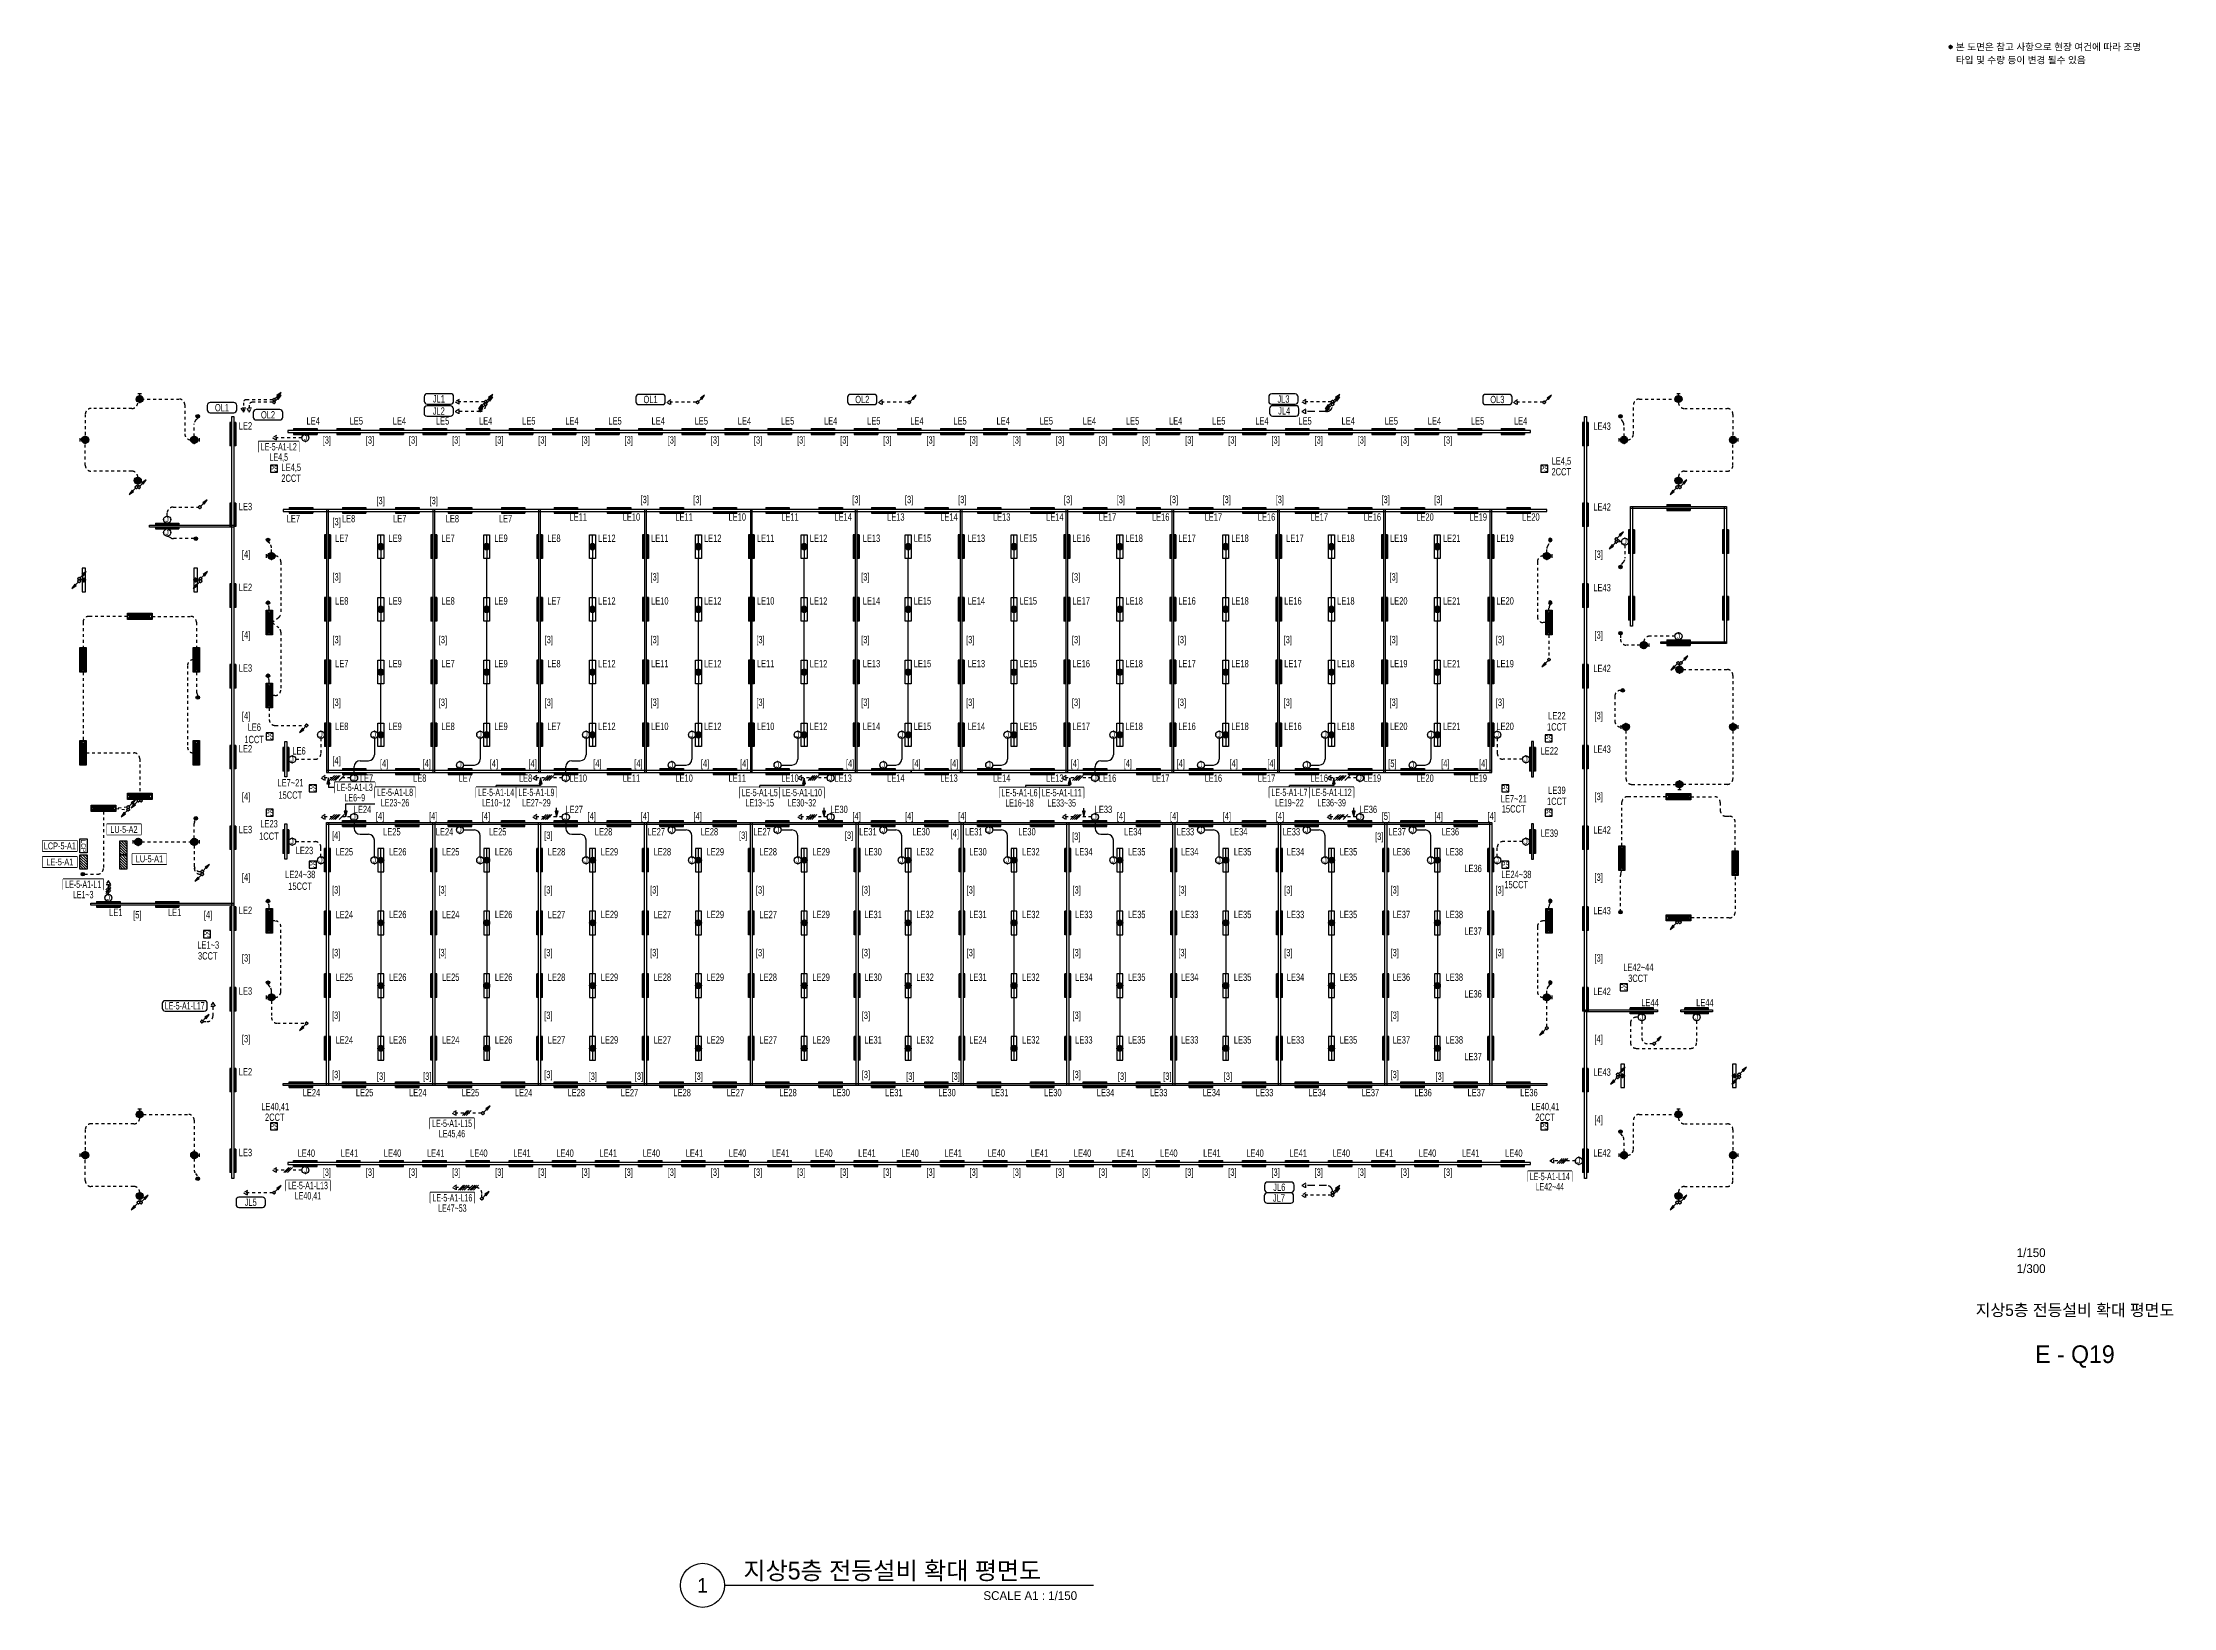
# Model space of a CAD drawing. Header units: millimetres. Extents: x 86947 to 500447, y -530175 to 1059536.
# Drawn here: x 265245 to 373947, y 539025 to 618868 of the extents above; entities that cross this region are included whole.
import ezdxf
from ezdxf.enums import TextEntityAlignment as Align

# ---------------------------------------------------------------- set-up
doc = ezdxf.new("R2010")
doc.units = ezdxf.units.MM
doc.header["$LTSCALE"] = 150
doc.set_wipeout_variables(frame=1)
doc.linetypes.add('D1', pattern=[3, 1, -1, 1])
doc.linetypes.add('D2', pattern=[6.5, 2.5, -1.5, 2.5])
for name, color, linetype in [('------01 Distribution Panel', 3, 'Continuous'), ('------01 Distribution Panel_UPS_Emgency', 232, 'Continuous'), ('------02 Etc Panel', 3, 'Continuous'), ('------03 Lighting Fixture', 3, 'Continuous'), ('------04 Lighting Switch', 2, 'Continuous'), ('------04 Number of Strands (가닥수)', 1, 'Continuous'), ('-----20 General Symbol', 3, 'Continuous'), ('-----21 Embeded Wire in Ceiling or Wall', 4, 'Continuous'), ('-----22 Embeded in Floor', 4, 'D2'), ('-----23 Concealed or Exposed Wire', 4, 'D1'), ('-----28 Race Way', 1, 'Continuous'), ('-----29 Indicator', 1, 'Continuous'), ('-----30 Text', 2, 'Continuous'), ('-----41 Drawing Title', 2, 'Continuous'), ('-----42 Drawing Number', 2, 'Continuous'), ('-----43 Drawing Scale', 3, 'Continuous')]:
    doc.layers.add(name, color=color, linetype=linetype)
doc.styles.add('ELEC', font='Dotum.ttf')

msp = doc.modelspace()

# ---------------------------------------------------------------- texts
at = {"layer": '------04 Lighting Switch', "style": 'ELEC', "width": 0.7}
for s, p in [('LE2', (275594, 599316)), ('LE4', (279049, 599563)), ('LE5', (281249, 599563)), ('LE4', (283449, 599563)), ('LE5', (285649, 599563)), ('LE4', (287849, 599563)), ('LE5', (290049, 599563)), ('LE4', (292249, 599563)), ('LE5', (294449, 599563)), ('LE4', (296649, 599563)), ('LE5', (298849, 599563)), ('LE4', (301049, 599563)), ('LE5', (303249, 599563)), ('LE4', (305449, 599563)), ('LE5', (307649, 599563)), ('LE4', (309849, 599563)), ('LE5', (312049, 599563)), ('LE4', (314249, 599563)), ('LE5', (316449, 599563)), ('LE4', (318649, 599563)), ('LE5', (320849, 599563)), ('LE4', (323049, 599563)), ('LE5', (325249, 599563)), ('LE4', (327449, 599563)), ('LE5', (329649, 599563)), ('LE4', (331849, 599563)), ('LE5', (334049, 599563)), ('LE4', (336249, 599563)), ('LE5', (338449, 599563)), ('LE4', (340649, 599563)), ('LE43', (344803, 599298)), ('2CCT', (277922, 596643)), ('2CCT', (342719, 596971)), ('LE4,5', (342726, 597489)), ('LE3', (275594, 595196)), ('LE7', (278037, 594578)), ('LE8', (280855, 594578)), ('LE7', (283462, 594578)), ('LE8', (286149, 594578)), ('LE7', (288862, 594578)), ('LE11', (292571, 594663)), ('LE10', (295284, 594663)), ('LE11', (297971, 594663)), ('LE10', (300684, 594663)), ('LE11', (303371, 594663)), ('LE14', (306084, 594663)), ('LE13', (308771, 594663)), ('LE14', (311484, 594663)), ('LE13', (314171, 594663)), ('LE14', (316884, 594663)), ('LE17', (319571, 594663)), ('LE16', (322284, 594663)), ('LE17', (324971, 594663)), ('LE16', (327684, 594663)), ('LE17', (330371, 594663)), ('LE16', (333084, 594663)), ('LE20', (335771, 594663)), ('LE19', (338484, 594663)), ('LE20', (341171, 594663)), ('LE42', (344803, 595178)), ('LE7', (280505, 593581)), ('LE9', (283230, 593581)), ('LE7', (285930, 593581)), ('LE9', (288630, 593581)), ('LE8', (291330, 593581)), ('LE12', (294030, 593581)), ('LE11', (296730, 593581)), ('LE12', (299430, 593581)), ('LE11', (302130, 593581)), ('LE12', (304830, 593581)), ('LE13', (307530, 593581)), ('LE15', (310130, 593581)), ('LE13', (312880, 593581)), ('LE15', (315530, 593581)), ('LE16', (318230, 593581)), ('LE18', (320930, 593581)), ('LE17', (323630, 593581)), ('LE18', (326330, 593581)), ('LE17', (329130, 593581)), ('LE18', (331730, 593581)), ('LE19', (334430, 593581)), ('LE21', (337130, 593581)), ('LE19', (339855, 593581)), ('LE2', (275594, 591076)), ('LE8', (280505, 590381)), ('LE9', (283230, 590381)), ('LE8', (285930, 590381)), ('LE9', (288630, 590381)), ('LE7', (291330, 590381)), ('LE12', (294030, 590381)), ('LE10', (296730, 590381)), ('LE12', (299430, 590381)), ('LE10', (302130, 590381)), ('LE12', (304830, 590381)), ('LE14', (307530, 590381)), ('LE15', (310130, 590381)), ('LE14', (312880, 590381)), ('LE15', (315530, 590381)), ('LE17', (318230, 590381)), ('LE18', (320930, 590381)), ('LE16', (323630, 590381)), ('LE18', (326330, 590381)), ('LE16', (329030, 590381)), ('LE18', (331730, 590381)), ('LE20', (334430, 590381)), ('LE21', (337130, 590381)), ('LE20', (339855, 590381)), ('LE43', (344803, 591058)), ('LE3', (275594, 586956)), ('LE7', (280505, 587181)), ('LE9', (283230, 587181)), ('LE7', (285930, 587181)), ('LE9', (288630, 587181)), ('LE8', (291330, 587181)), ('LE12', (294030, 587181)), ('LE11', (296730, 587181)), ('LE12', (299430, 587181)), ('LE11', (302130, 587181)), ('LE12', (304830, 587181)), ('LE13', (307530, 587181)), ('LE15', (310130, 587181)), ('LE13', (312880, 587181)), ('LE15', (315530, 587181)), ('LE16', (318230, 587181)), ('LE18', (320930, 587181)), ('LE17', (323630, 587181)), ('LE18', (326330, 587181)), ('LE17', (329030, 587181)), ('LE18', (331730, 587181)), ('LE19', (334430, 587181)), ('LE21', (337130, 587181)), ('LE19', (339855, 587181)), ('LE42', (344803, 586938)), ('LE6', (276043, 583941)), ('LE8', (280505, 583981)), ('LE9', (283230, 583981)), ('LE8', (285930, 583981)), ('LE9', (288630, 583981)), ('LE7', (291330, 583981)), ('LE12', (294030, 583981)), ('LE10', (296730, 583981)), ('LE12', (299430, 583981)), ('LE10', (302130, 583981)), ('LE12', (304830, 583981)), ('LE14', (307530, 583981)), ('LE15', (310130, 583981)), ('LE14', (312880, 583981)), ('LE15', (315530, 583981)), ('LE17', (318230, 583981)), ('LE18', (320930, 583981)), ('LE16', (323630, 583981)), ('LE18', (326330, 583981)), ('LE16', (329030, 583981)), ('LE18', (331730, 583981)), ('LE20', (334430, 583981)), ('LE21', (337130, 583981)), ('LE20', (339855, 583981)), ('1CCT', (342490, 583953)), ('LE22', (342498, 584521)), ('LE2', (275594, 582836)), ('1CCT', (276035, 583310)), ('LE6', (278327, 582731)), ('LE22', (342113, 582731)), ('LE43', (344803, 582818)), ('LE7~21', (277889, 581105)), ('15CCT', (277881, 580474)), ('LE10', (292571, 581338)), ('LE11', (295284, 581338)), ('LE10', (297971, 581338)), ('LE13', (306084, 581338)), ('LE14', (308771, 581338)), ('LE13', (311484, 581338)), ('LE16', (319571, 581338)), ('LE17', (322284, 581338)), ('LE16', (324971, 581338)), ('LE19', (333084, 581338)), ('LE20', (335771, 581338)), ('LE19', (338484, 581338)), ('LE7~21', (340298, 580285)), ('LE39', (342498, 580721)), ('LE33', (319364, 579744)), ('15CCT', (340290, 579768)), ('1CCT', (342490, 580153)), ('LE3', (275594, 578716)), ('1CCT', (276790, 578379)), ('LE23', (276798, 579010)), ('LE25', (283062, 578603)), ('LE24', (285749, 578603)), ('LE25', (288462, 578603)), ('LE28', (293862, 578603)), ('LE27', (296549, 578603)), ('LE28', (299262, 578603)), ('LE27', (301949, 578603)), ('LE31', (307349, 578603)), ('LE30', (310062, 578603)), ('LE31', (312749, 578603)), ('LE30', (315462, 578603)), ('LE34', (320862, 578603)), ('LE33', (323549, 578603)), ('LE34', (326262, 578603)), ('LE33', (328949, 578603)), ('LE37', (334349, 578603)), ('LE36', (337062, 578603)), ('LE39', (342113, 578531)), ('LE42', (344803, 578698)), ('LE23', (278603, 577647)), ('LE25', (280638, 577581)), ('LE26', (283363, 577581)), ('LE25', (286063, 577581)), ('LE26', (288763, 577581)), ('LE28', (291463, 577581)), ('LE29', (294163, 577581)), ('LE28', (296863, 577581)), ('LE29', (299563, 577581)), ('LE28', (302263, 577581)), ('LE29', (304963, 577581)), ('LE30', (307613, 577581)), ('LE32', (310263, 577581)), ('LE30', (312963, 577581)), ('LE32', (315663, 577581)), ('LE34', (318363, 577581)), ('LE35', (321063, 577581)), ('LE34', (323763, 577581)), ('LE35', (326463, 577581)), ('LE34', (329163, 577581)), ('LE35', (331863, 577581)), ('LE36', (334563, 577581)), ('LE38', (337263, 577581)), ('LE24~38', (278388, 576423)), ('LE36', (338222, 576731)), ('LE24~38', (340429, 576423)), ('15CCT', (278380, 575825)), ('15CCT', (340421, 575905)), ('LE1', (271980, 574490)), ('LE2', (275594, 574596)), ('LE24', (280638, 574381)), ('LE26', (283363, 574381)), ('LE24', (286063, 574381)), ('LE26', (288763, 574381)), ('LE27', (291463, 574381)), ('LE29', (294163, 574381)), ('LE27', (296863, 574381)), ('LE29', (299563, 574381)), ('LE27', (302263, 574381)), ('LE29', (304963, 574381)), ('LE31', (307613, 574381)), ('LE32', (310263, 574381)), ('LE31', (312963, 574381)), ('LE32', (315663, 574381)), ('LE33', (318363, 574381)), ('LE35', (321063, 574381)), ('LE33', (323763, 574381)), ('LE35', (326463, 574381)), ('LE33', (329163, 574381)), ('LE35', (331863, 574381)), ('LE37', (334563, 574381)), ('LE38', (337263, 574381)), ('LE43', (344803, 574578)), ('LE1~3', (273694, 572825)), ('LE37', (338222, 573531)), ('3CCT', (273669, 572269)), ('LE42~44', (346656, 571688)), ('LE25', (280638, 571181)), ('LE26', (283363, 571181)), ('LE25', (286063, 571181)), ('LE26', (288763, 571181)), ('LE28', (291463, 571181)), ('LE29', (294163, 571181)), ('LE28', (296863, 571181)), ('LE29', (299563, 571181)), ('LE28', (302263, 571181)), ('LE29', (304963, 571181)), ('LE30', (307613, 571181)), ('LE32', (310263, 571181)), ('LE31', (312963, 571181)), ('LE32', (315663, 571181)), ('LE34', (318363, 571181)), ('LE35', (321063, 571181)), ('LE34', (323763, 571181)), ('LE35', (326463, 571181)), ('LE34', (329163, 571181)), ('LE35', (331863, 571181)), ('LE36', (334563, 571181)), ('LE38', (337263, 571181)), ('3CCT', (346631, 571126)), ('LE3', (275594, 570476)), ('LE36', (338222, 570331)), ('LE42', (344803, 570458)), ('LE44', (347249, 569883)), ('LE44', (350049, 569883)), ('LE24', (280638, 567981)), ('LE26', (283363, 567981)), ('LE24', (286063, 567981)), ('LE26', (288763, 567981)), ('LE27', (291463, 567981)), ('LE29', (294163, 567981)), ('LE27', (296863, 567981)), ('LE29', (299563, 567981)), ('LE27', (302263, 567981)), ('LE29', (304963, 567981)), ('LE31', (307613, 567981)), ('LE32', (310263, 567981)), ('LE24', (312963, 567981)), ('LE32', (315663, 567981)), ('LE33', (318363, 567981)), ('LE35', (321063, 567981)), ('LE33', (323763, 567981)), ('LE35', (326463, 567981)), ('LE33', (329163, 567981)), ('LE35', (331863, 567981)), ('LE37', (334563, 567981)), ('LE38', (337263, 567981)), ('LE2', (275594, 566356)), ('LE37', (338222, 567131)), ('LE43', (344803, 566338)), ('LE24', (278959, 565293)), ('LE25', (281671, 565293)), ('LE24', (284384, 565293)), ('LE25', (287071, 565293)), ('LE24', (289784, 565293)), ('LE28', (292471, 565293)), ('LE27', (295184, 565293)), ('LE28', (297871, 565293)), ('LE27', (300584, 565293)), ('LE28', (303271, 565293)), ('LE30', (305984, 565293)), ('LE31', (308671, 565293)), ('LE30', (311384, 565293)), ('LE31', (314071, 565293)), ('LE30', (316784, 565293)), ('LE34', (319471, 565293)), ('LE33', (322184, 565293)), ('LE34', (324871, 565293)), ('LE33', (327584, 565293)), ('LE34', (330271, 565293)), ('LE37', (332984, 565293)), ('LE36', (335671, 565293)), ('LE37', (338384, 565293)), ('LE36', (341071, 565293)), ('LE40,41', (277114, 564549)), ('2CCT', (277089, 564036)), ('LE40,41', (341914, 564549)), ('2CCT', (341889, 564036)), ('LE3', (275594, 562236)), ('LE40', (278699, 562203)), ('LE41', (280899, 562203)), ('LE40', (283099, 562203)), ('LE41', (285299, 562203)), ('LE41', (289699, 562203)), ('LE40', (291899, 562203)), ('LE41', (294099, 562203)), ('LE40', (296299, 562203)), ('LE41', (298499, 562203)), ('LE40', (300699, 562203)), ('LE41', (302899, 562203)), ('LE40', (305099, 562203)), ('LE41', (307299, 562203)), ('LE40', (309499, 562203)), ('LE41', (311699, 562203)), ('LE40', (313899, 562203)), ('LE41', (316099, 562203)), ('LE40', (318299, 562203)), ('LE41', (320499, 562203)), ('LE40', (322699, 562203)), ('LE41', (324899, 562203)), ('LE40', (327099, 562203)), ('LE41', (329299, 562203)), ('LE40', (331499, 562203)), ('LE41', (333699, 562203)), ('LE40', (335899, 562203)), ('LE41', (338099, 562203)), ('LE40', (340299, 562203)), ('LE42', (344803, 562218))]:
    msp.add_text(s, height=375, dxfattribs=at).set_placement(p, align=Align.MIDDLE)
at = {"layer": '-----28 Race Way', "style": 'ELEC', "width": 0.7}
for s, p in [('[3]', (279744, 598546)), ('[3]', (281944, 598546)), ('[3]', (284144, 598546)), ('[3]', (286344, 598546)), ('[3]', (288544, 598546)), ('[3]', (290744, 598546)), ('[3]', (292944, 598546)), ('[3]', (295144, 598546)), ('[3]', (297344, 598546)), ('[3]', (299544, 598546)), ('[3]', (301744, 598546)), ('[3]', (303944, 598546)), ('[3]', (306144, 598546)), ('[3]', (308344, 598546)), ('[3]', (310544, 598546)), ('[3]', (312744, 598546)), ('[3]', (314944, 598546)), ('[3]', (317144, 598546)), ('[3]', (319344, 598546)), ('[3]', (321544, 598546)), ('[3]', (323744, 598546)), ('[3]', (325944, 598546)), ('[3]', (328144, 598546)), ('[3]', (330344, 598546)), ('[3]', (332544, 598546)), ('[3]', (334744, 598546)), ('[3]', (336944, 598546)), ('[3]', (282485, 595453)), ('[3]', (285197, 595453)), ('[3]', (295961, 595507)), ('[3]', (298649, 595507)), ('[3]', (306761, 595507)), ('[3]', (309449, 595507)), ('[3]', (312161, 595507)), ('[3]', (317561, 595507)), ('[3]', (320249, 595507)), ('[3]', (322961, 595507)), ('[3]', (325649, 595507)), ('[3]', (328361, 595507)), ('[3]', (333761, 595507)), ('[3]', (336449, 595507)), ('[3]', (280242, 594377)), ('[4]', (275626, 592717)), ('[3]', (344626, 592717)), ('[3]', (280242, 591560)), ('[3]', (296467, 591560)), ('[3]', (307217, 591560)), ('[3]', (317967, 591560)), ('[3]', (334167, 591560)), ('[4]', (275626, 588597)), ('[3]', (280242, 588360)), ('[3]', (285667, 588360)), ('[3]', (291067, 588360)), ('[3]', (296467, 588360)), ('[3]', (301867, 588360)), ('[3]', (307217, 588360)), ('[3]', (312567, 588360)), ('[3]', (317967, 588360)), ('[3]', (323367, 588360)), ('[3]', (328767, 588360)), ('[3]', (334167, 588360)), ('[3]', (339592, 588360)), ('[3]', (344626, 588597)), ('[3]', (280242, 585160)), ('[3]', (285667, 585160)), ('[3]', (291067, 585160)), ('[3]', (296467, 585160)), ('[3]', (301867, 585160)), ('[3]', (307217, 585160)), ('[3]', (312567, 585160)), ('[3]', (317967, 585160)), ('[3]', (323367, 585160)), ('[3]', (328767, 585160)), ('[3]', (334167, 585160)), ('[3]', (339592, 585160)), ('[4]', (275626, 584477)), ('[3]', (344626, 584477)), ('[4]', (280242, 582189)), ('[4]', (282668, 582041)), ('[4]', (284841, 582041)), ('[4]', (288269, 582041)), ('[4]', (290241, 582041)), ('[4]', (293548, 582041)), ('[4]', (295641, 582041)), ('[4]', (299039, 582041)), ('[4]', (301041, 582041)), ('[4]', (306441, 582041)), ('[4]', (309823, 582041)), ('[4]', (311748, 582041)), ('[4]', (317906, 582041)), ('[4]', (320606, 582041)), ('[4]', (323306, 582041)), ('[4]', (326006, 582041)), ('[4]', (327935, 582041)), ('[5]', (334106, 582041)), ('[4]', (336806, 582041)), ('[4]', (338738, 582041)), ('[4]', (275626, 580357)), ('[3]', (344626, 580357)), ('[4]', (285171, 579352)), ('[4]', (293259, 579352)), ('[4]', (295971, 579352)), ('[4]', (298659, 579352)), ('[4]', (306771, 579352)), ('[4]', (309459, 579352)), ('[4]', (312171, 579352)), ('[4]', (320259, 579352)), ('[4]', (322971, 579352)), ('[4]', (325659, 579352)), ('[5]', (333771, 579352)), ('[4]', (336459, 579352)), ('[4]', (339171, 579352)), ('[4]', (280221, 578376)), ('[3]', (291046, 578376)), ('[3]', (300983, 578376)), ('[3]', (306383, 578376)), ('[4]', (311783, 578476)), ('[3]', (317976, 578321)), ('[3]', (333434, 578321)), ('[4]', (275626, 576237)), ('[3]', (344626, 576237)), ('[3]', (280221, 575589)), ('[3]', (285646, 575589)), ('[3]', (291046, 575589)), ('[3]', (296446, 575589)), ('[3]', (301846, 575589)), ('[3]', (307246, 575589)), ('[3]', (312596, 575589)), ('[3]', (317996, 575589)), ('[3]', (323396, 575589)), ('[3]', (328796, 575589)), ('[3]', (334221, 575589)), ('[3]', (339571, 575589)), ('[5]', (270079, 574321)), ('[4]', (273685, 574321)), ('[3]', (275626, 572117)), ('[3]', (280221, 572389)), ('[3]', (285646, 572389)), ('[3]', (291046, 572389)), ('[3]', (296446, 572389)), ('[3]', (301846, 572389)), ('[3]', (307246, 572389)), ('[3]', (312596, 572389)), ('[3]', (317996, 572389)), ('[3]', (323396, 572389)), ('[3]', (328796, 572389)), ('[3]', (334221, 572389)), ('[3]', (339571, 572389)), ('[3]', (344626, 572117)), ('[3]', (280221, 569189)), ('[3]', (291046, 569189)), ('[3]', (307246, 569189)), ('[3]', (317996, 569189)), ('[3]', (334221, 569189)), ('[3]', (275626, 567997)), ('[4]', (344626, 567997)), ('[3]', (280221, 566167)), ('[3]', (282513, 566084)), ('[3]', (284867, 566084)), ('[3]', (291046, 566167)), ('[3]', (293313, 566084)), ('[3]', (295667, 566084)), ('[3]', (298713, 566084)), ('[3]', (307246, 566167)), ('[3]', (309513, 566084)), ('[3]', (311826, 566084)), ('[3]', (317996, 566167)), ('[3]', (320313, 566084)), ('[3]', (322626, 566084)), ('[3]', (325713, 566084)), ('[3]', (334221, 566167)), ('[3]', (336513, 566084)), ('[4]', (344626, 563877)), ('[3]', (281944, 561186)), ('[3]', (284144, 561186)), ('[3]', (286344, 561186)), ('[3]', (288544, 561186)), ('[3]', (290744, 561186)), ('[3]', (292944, 561186)), ('[3]', (295144, 561186)), ('[3]', (297344, 561186)), ('[3]', (299544, 561186)), ('[3]', (301744, 561186)), ('[3]', (303944, 561186)), ('[3]', (306144, 561186)), ('[3]', (308344, 561186)), ('[3]', (310544, 561186)), ('[3]', (312744, 561186)), ('[3]', (314944, 561186)), ('[3]', (317144, 561186)), ('[3]', (319344, 561186)), ('[3]', (321544, 561186)), ('[3]', (323744, 561186)), ('[3]', (325944, 561186)), ('[3]', (328144, 561186)), ('[3]', (330344, 561186)), ('[3]', (332544, 561186)), ('[3]', (334744, 561186)), ('[3]', (336944, 561186))]:
    msp.add_text(s, height=375, dxfattribs=at).set_placement(p, align=Align.MIDDLE)
at = {"layer": '-----41 Drawing Title', "style": 'ELEC'}
msp.add_text('지상5층 전등설비 확대 평면도', height=600, dxfattribs=at).set_placement((368925, 554195), align=Align.MIDDLE_CENTER)
at = {"layer": '-----41 Drawing Title', "color": 2, "style": 'ELEC'}
msp.add_text('지상5층 전등설비 확대 평면도', height=900, dxfattribs=at).set_placement((300998, 540450))
at = {"layer": '-----41 Drawing Title', "color": 7, "style": 'ELEC'}
msp.add_text('1', height=750, dxfattribs=at).set_placement((298914, 540150), align=Align.MIDDLE)
at = {"layer": '-----41 Drawing Title', "style": 'ELEC'}
msp.add_text('SCALE A1 : 1/150', height=450, dxfattribs=at).set_placement((318019, 539400), align=Align.RIGHT)
at = {"layer": '-----42 Drawing Number', "style": 'ELEC'}
msp.add_text('E - Q19', height=900, dxfattribs=at).set_placement((368925, 551945), align=Align.MIDDLE_CENTER)
at = {"layer": '-----43 Drawing Scale', "style": 'ELEC'}
for s, p in [('1/150', (366690, 557125)), ('1/300', (366690, 556310))]:
    msp.add_text(s, height=450, dxfattribs=at).set_placement(p, align=Align.MIDDLE_CENTER)
at = {"linetype": 'Continuous', "style": 'ELEC'}
for s, width, p in [('OL1', 0.7, (274396, 600242)), ('OL2', 0.7, (276743, 599876)), ('JL2', 0.7, (285455, 600069)), ('JL1', 0.7, (285460, 600689)), ('OL1', 0.7, (296260, 600659)), ('OL2', 0.7, (307060, 600659)), ('JL3', 0.7, (328548, 600680)), ('JL4', 0.7, (328584, 600076)), ('OL3', 0.7, (339460, 600659)), ('LE-5-A1-L17', 0.6, (272495, 569718)), ('JL5', 0.7, (275862, 559694)), ('JL7', 0.7, (328315, 559912)), ('JL6', 0.7, (328336, 560464))]:
    msp.add_text(s, height=375, dxfattribs=dict(at, width=width)).set_placement(p, align=Align.MIDDLE)

# ---------------------------------------------------------------- blocks, each defined once
blk = doc.blocks.new('A$C0b6403cb')
at = {"layer": '-----30 Text'}
h = blk.add_hatch(color=256, dxfattribs=at)
edge = h.paths.add_edge_path()
edge.add_arc((-26637, -5011), 160, 0, 360)
h = blk.add_hatch(color=256, dxfattribs=at)
edge = h.paths.add_edge_path()
edge.add_arc((-26637, -5011), 160, 0, 360)
blk.add_circle((-26637, -5011), 160, dxfattribs=at)
blk.add_circle((-26637, -5011), 160, dxfattribs=at)
for p in [(-26796, -5011), (-26796, -5011), (-26637, -4851), (-26637, -4851), (-26637, -5171), (-26637, -5171), (-26477, -5011), (-26477, -5011)]:
    blk.add_point(p, dxfattribs=at)
at = {"layer": '-----30 Text', "style": 'ELEC'}
for s, p in [('본 도면은 참고 사항으로 현장 여건에 따라 조명', (-26101, -5011)), ('타입 및 수량 등이 변경 될수 있음', (-26101, -6345))]:
    blk.add_text(s, height=700, dxfattribs=at).set_placement(p, align=Align.MIDDLE_LEFT)
blk = doc.blocks.new('O01')
blk.add_hatch(color=256).paths.add_polyline_path([(-149, -218), (-218, -149), (-368, -368)])
blk.add_line((-46, -46), (-184, -184))
blk.add_lwpolyline([(-368, -368), (-149, -218), (-218, -149), (-368, -368)])
blk.add_circle((0, 0), 65)
for p in [(-65, 0), (-65, 0), (0, 65), (0, 65), (65, 0), (65, 0), (0, -65), (0, -65)]:
    blk.add_point(p)
blk = doc.blocks.new('O04')
blk.add_circle((0, 0), 150)
for p in [(-150, 0), (0, 150), (150, 0), (0, -150)]:
    blk.add_point(p)
at = {"style": 'ELEC'}
blk.add_text('J', height=214, dxfattribs=at).set_placement((0, 0), align=Align.MIDDLE)
blk = doc.blocks.new('O07')
blk.add_lwpolyline([(0, -100), (173, 0), (0, 100)], close=True)
blk = doc.blocks.new('*U45')
at = {"color": 0}
for p, q in [((-186, -106), (26, 106)), ((-106, -106), (106, 106)), ((-26, -106), (186, 106))]:
    blk.add_line(p, q, dxfattribs=at)
blk = doc.blocks.new('*U46')
at = {"color": 0}
for p, q in [((-426, -106), (-214, 106)), ((-346, -106), (-134, 106)), ((-266, -106), (-54, 106)), ((-186, -106), (26, 106)), ((-26, -106), (186, 106)), ((54, -106), (266, 106)), ((134, -106), (346, 106)), ((214, -106), (426, 106))]:
    blk.add_line(p, q, dxfattribs=at)
blk = doc.blocks.new('E17')
h = blk.add_hatch(color=256)
h.paths.add_polyline_path([(600, 100), (-600, 100), (-600, 0), (600, 0)])
h.paths.add_polyline_path([(600, -100), (-600, -100), (-600, -200), (600, -200)])
for p, q in [((-600, 100), (600, 100)), ((-600, 100), (-600, 0)), ((600, 100), (600, 0)), ((600, 100), (600, 0)), ((-600, -100), (-600, -200)), ((-600, -200), (600, -200)), ((600, -100), (600, -200))]:
    blk.add_line(p, q)
blk = doc.blocks.new('*U13')
h = blk.add_hatch(color=256)
edge = h.paths.add_edge_path()
edge.add_arc((0, -75), 75, 0, 360)
blk.add_circle((0, -75), 75)
blk = doc.blocks.new('*U16')
blk.add_lwpolyline([(150, 0), (-150, 0), (-150, -300), (150, -300)], close=True)
at = {"style": 'ELEC', "width": 0.6}
blk.add_text('PS', height=250, dxfattribs=at).set_placement((0, -150), align=Align.MIDDLE)
blk = doc.blocks.new('벽부 비상등')
h = blk.add_hatch(color=0)
h.dxf.hatch_style = 1
h.paths.add_polyline_path([(0, 488), (-128, 600), (-128, -600), (0, -488)])
h = blk.add_hatch(color=0)
h.dxf.hatch_style = 1
h.paths.add_polyline_path([(128, 600), (0, 488), (0, -488), (128, -600)])
at = {"color": 1}
for p, q in [((-128, 600), (0, 488)), ((0, 488), (128, 600)), ((0, -488), (0, 488)), ((-128, -600), (0, -488)), ((0, -488), (128, -600))]:
    blk.add_line(p, q, dxfattribs=at)
blk.add_lwpolyline([(158, -630), (158, 630), (-158, 630), (-158, -630)], close=True)
blk.add_lwpolyline([(128, -600), (128, 600), (-128, 600), (-128, -600)], close=True, dxfattribs=at)
blk = doc.blocks.new('D06')
for p, q in [((-75, 0), (0, 0)), ((0, -75), (0, 75))]:
    blk.add_line(p, q)
at = {"linetype": 'Continuous'}
blk.add_circle((-225, 0), 150, dxfattribs=at)
for p in [(-375, 0), (-225, 150), (-75, 0), (-225, -150)]:
    blk.add_point(p)
blk = doc.blocks.new('E06')
blk.add_hatch(color=256).paths.add_polyline_path([(-75, 0, 1), (-375, 0, 1)])
blk.add_blockref('D06', (0, 0))
blk = doc.blocks.new('*U48')
at = {"color": 0}
for p, q in [((-226, -106), (-14, 106)), ((-146, -106), (66, 106)), ((-66, -106), (146, 106)), ((14, -106), (226, 106))]:
    blk.add_line(p, q, dxfattribs=at)
blk = doc.blocks.new('D12')
at = {"linetype": 'Continuous'}
blk.add_lwpolyline([(600, -90), (600, 90), (-600, 90), (-600, -90)], close=True, dxfattribs=at)
blk.add_circle((0, 0), 90, dxfattribs=at)
for p in [(-90, 0), (0, 90), (90, 0), (0, -90)]:
    blk.add_point(p)
blk = doc.blocks.new('E13')
at = {"layer": '------03 Lighting Fixture'}
blk.add_hatch(color=256, dxfattribs=at).paths.add_polyline_path([(-90, 180, 1), (90, 180, 1)])
for p, q in [((90, 0), (-90, 0)), ((0, 90), (0, 0))]:
    blk.add_line(p, q, dxfattribs=at)
blk.add_blockref('D12', (0, 180), dxfattribs=at)
blk = doc.blocks.new('A02')
h = blk.add_hatch()
h.set_pattern_fill('ANSI31', color=256, scale=25, style=0)
h.set_pattern_definition([(45, (-2000, -19200), (-56.1266, 56.1266), [])])
h.paths.add_polyline_path([(-300, 300), (-300, 0), (300, 0), (300, 300)])
blk.add_lwpolyline([(300, 0), (-300, 0), (-300, 300), (300, 300)], close=True)
blk = doc.blocks.new('A07')
blk.add_lwpolyline([(-300, 0), (-300, 300), (300, 300), (300, 0)], close=True)
at = {"style": 'ELEC'}
blk.add_text('LCP', height=200, dxfattribs=at).set_placement((0, 150), align=Align.MIDDLE)
blk = doc.blocks.new('D14')
at = {"linetype": 'Continuous'}
for p, q in [((-150, 0), (-600, 0)), ((150, 0), (600, 0))]:
    blk.add_line(p, q, dxfattribs=at)
blk.add_lwpolyline([(600, 150), (-600, 150), (-600, -150), (600, -150)], close=True, dxfattribs=at)
blk.add_circle((0, 0), 150, dxfattribs=at)
for p in [(-150, 0), (0, 150), (150, 0), (0, -150)]:
    blk.add_point(p)
blk = doc.blocks.new('E14')
blk.add_hatch(color=256).paths.add_polyline_path([(-150, 0, 1), (150, 0, 1)])
blk.add_blockref('D14', (0, 0))
blk = doc.blocks.new('*U47')
at = {"color": 0}
for p, q in [((-306, -106), (-94, 106)), ((-226, -106), (-14, 106)), ((-146, -106), (66, 106)), ((-66, -106), (146, 106)), ((94, -106), (306, 106))]:
    blk.add_line(p, q, dxfattribs=at)

# ---------------------------------------------------------------- linework, layer by layer
at = {"layer": '------01 Distribution Panel', "color": 1, "elevation": 0}
for points in [[(276267, 597981), (278322, 597981), (278322, 598506), (276267, 598506)], [(280143, 580603), (282198, 580603), (282198, 581128), (280143, 581128)], [(287356, 580346), (289410, 580346), (289410, 580871), (287356, 580871)], [(300801, 580341), (302856, 580341), (302856, 580866), (300801, 580866)], [(314054, 580334), (316109, 580334), (316109, 580859), (314054, 580859)], [(327825, 580346), (329879, 580346), (329879, 580871), (327825, 580871)], [(268516, 578456), (270271, 578456), (270271, 578981), (268516, 578981)], [(269818, 576955), (271573, 576955), (271573, 577480), (269818, 577480)], [(266290, 575657), (268345, 575657), (268345, 576182), (266290, 576182)], [(285004, 563459), (287259, 563459), (287259, 563984), (285004, 563984)], [(341008, 560751), (343263, 560751), (343263, 561276), (341008, 561276)], [(277653, 560289), (279908, 560289), (279908, 560814), (277653, 560814)], [(285022, 559663), (287277, 559663), (287277, 560188), (285022, 560188)]]:
    msp.add_lwpolyline(points, close=True, dxfattribs=at)
at = {"layer": '------01 Distribution Panel', "color": 1}
msp.add_lwpolyline([(265245, 576797), (267000, 576797), (267000, 577322), (265245, 577322)], close=True, dxfattribs=at)
at = {"layer": '-----21 Embeded Wire in Ceiling or Wall'}
for p, q in [((282500, 590550), (282500, 592550)), ((287900, 590550), (287900, 592550)), ((293300, 590550), (293300, 592550)), ((298700, 590550), (298700, 592550)), ((304100, 590550), (304100, 592550)), ((309400, 590550), (309400, 592550)), ((314800, 590550), (314800, 592550)), ((320200, 590550), (320200, 592550)), ((325600, 590550), (325600, 592550)), ((331000, 590550), (331000, 592550)), ((336400, 590550), (336400, 592550)), ((282500, 587350), (282500, 589350)), ((287900, 587350), (287900, 589350)), ((293300, 587350), (293300, 589350)), ((298700, 587350), (298700, 589350)), ((304100, 587350), (304100, 589350)), ((309400, 587350), (309400, 589350)), ((314800, 587350), (314800, 589350)), ((320200, 587350), (320200, 589350)), ((325600, 587350), (325600, 589350)), ((331000, 587350), (331000, 589350)), ((336400, 587350), (336400, 589350)), ((282500, 584150), (282500, 586150)), ((287900, 584150), (287900, 586150)), ((293300, 584150), (293300, 586150)), ((298700, 584150), (298700, 586150)), ((304100, 584150), (304100, 586150)), ((309400, 584150), (309400, 586150)), ((314800, 584150), (314800, 586150)), ((320200, 584150), (320200, 586150)), ((325600, 584150), (325600, 586150)), ((331000, 584150), (331000, 586150)), ((336400, 584150), (336400, 586150)), ((282170, 583370), (282170, 582525)), ((287570, 583370), (287570, 582305)), ((292970, 583370), (292970, 582525)), ((298370, 583370), (298370, 582305)), ((303770, 583370), (303770, 582305)), ((309070, 583370), (309070, 582305)), ((314470, 583370), (314470, 582305)), ((319870, 583370), (319870, 582525)), ((325270, 583370), (325270, 582305)), ((330670, 583370), (330670, 582305)), ((336070, 583370), (336070, 582305)), ((281437, 582225), (281870, 582225)), ((286717, 582005), (287270, 582005)), ((291937, 581525), (291937, 581925)), ((292237, 582225), (292670, 582225)), ((297517, 582005), (298070, 582005)), ((302917, 582005), (303470, 582005)), ((308317, 582005), (308770, 582005)), ((313717, 582005), (314170, 582005)), ((318937, 581525), (318937, 581925)), ((319237, 582225), (319570, 582225)), ((324517, 582005), (324970, 582005)), ((329917, 582005), (330370, 582005)), ((335317, 582005), (335770, 582005)), ((281137, 579175), (281137, 578775)), ((281437, 578475), (281870, 578475)), ((286717, 578695), (287270, 578695)), ((287570, 577330), (287570, 578395)), ((291937, 579175), (291937, 578775)), ((292237, 578475), (292670, 578475)), ((297517, 578695), (298070, 578695)), ((298370, 577330), (298370, 578395)), ((302917, 578695), (303470, 578695)), ((303770, 577330), (303770, 578395)), ((308317, 578695), (308770, 578695)), ((309070, 577330), (309070, 578395)), ((313717, 578695), (314170, 578695)), ((314470, 577330), (314470, 578395)), ((318937, 579175), (318937, 578775)), ((319237, 578475), (319570, 578475)), ((324517, 578695), (324970, 578695)), ((325270, 577330), (325270, 578395)), ((329917, 578695), (330370, 578695)), ((330670, 577330), (330670, 578395)), ((335317, 578695), (335770, 578695)), ((336070, 577330), (336070, 578395)), ((282170, 577330), (282170, 578175)), ((292970, 577330), (292970, 578175)), ((319870, 577330), (319870, 578175)), ((282500, 576550), (282500, 574550)), ((287900, 576550), (287900, 574550)), ((293300, 576550), (293300, 574550)), ((298700, 576550), (298700, 574550)), ((304100, 576550), (304100, 574550)), ((309400, 576550), (309400, 574550)), ((314800, 576550), (314800, 574550)), ((320200, 576550), (320200, 574550)), ((325600, 576550), (325600, 574550)), ((331000, 576550), (331000, 574550)), ((336400, 576550), (336400, 574550)), ((282500, 573350), (282500, 571350)), ((287900, 573350), (287900, 571350)), ((293300, 573350), (293300, 571350)), ((298700, 573350), (298700, 571350)), ((304100, 573350), (304100, 571350)), ((309400, 573350), (309400, 571350)), ((314800, 573350), (314800, 571350)), ((320200, 573350), (320200, 571350)), ((325600, 573350), (325600, 571350)), ((331000, 573350), (331000, 571350)), ((336400, 573350), (336400, 571350)), ((282500, 570150), (282500, 568150)), ((287900, 570150), (287900, 568150)), ((293300, 570150), (293300, 568150)), ((298700, 570150), (298700, 568150)), ((304100, 570150), (304100, 568150)), ((309400, 570150), (309400, 568150)), ((314800, 570150), (314800, 568150)), ((320200, 570150), (320200, 568150)), ((325600, 570150), (325600, 568150)), ((331000, 570150), (331000, 568150)), ((336400, 570150), (336400, 568150))]:
    msp.add_line(p, q, dxfattribs=at)
for centre, start, end in [((281437, 581925), 90, 180), ((281870, 582525), 270, 0), ((287270, 582305), 270, 0), ((292237, 581925), 90, 180), ((292670, 582525), 270, 0), ((298070, 582305), 270, 0), ((303470, 582305), 270, 0), ((308770, 582305), 270, 0), ((314170, 582305), 270, 0), ((319237, 581925), 90, 180), ((319570, 582525), 270, 0), ((324970, 582305), 270, 0), ((330370, 582305), 270, 0), ((335770, 582305), 270, 0), ((281437, 578775), 180, 270), ((281870, 578175), 0, 90), ((287270, 578395), 0, 90), ((292237, 578775), 180, 270), ((292670, 578175), 0, 90), ((298070, 578395), 0, 90), ((303470, 578395), 0, 90), ((308770, 578395), 0, 90), ((314170, 578395), 0, 90), ((319237, 578775), 180, 270), ((319570, 578175), 0, 90), ((324970, 578395), 0, 90), ((330370, 578395), 0, 90), ((335770, 578395), 0, 90)]:
    msp.add_arc(centre, 300, start, end, dxfattribs=at)
at = {"layer": '-----22 Embeded in Floor'}
for p, q in [((330750, 600050), (329485, 600050)), ((330750, 560550), (329485, 560550))]:
    msp.add_line(p, q, dxfattribs=at)
for centre, start, end in [((330750, 600350), 270, 0), ((330750, 560250), 0, 90)]:
    msp.add_arc(centre, 300, start, end, dxfattribs=at)
at = {"layer": '-----23 Concealed or Exposed Wire'}
for p, q in [((275485, 600495), (275485, 600015)), ((276985, 600645), (275635, 600645)), ((275785, 600365), (275785, 600015)), ((276985, 600515), (275935, 600515)), ((287550, 600050), (286285, 600050)), ((298585, 600515), (297085, 600515)), ((309385, 600515), (307885, 600515)), ((341785, 600515), (340285, 600515)), ((341500, 592375), (341500, 589575)), ((341935, 589275), (341800, 589275)), ((342093, 588645), (342093, 587450)), ((345740, 588642), (345740, 588425)), ((346750, 588125), (346040, 588125)), ((346930, 588125), (346930, 588280)), ((348520, 588580), (347230, 588580)), ((276808, 584920), (276808, 584920)), ((276808, 584920), (276808, 584328)), ((277108, 584028), (278650, 584028)), ((279445, 583370), (279445, 582600)), ((339455, 583370), (339455, 582600)), ((278160, 582300), (279145, 582300)), ((340740, 582300), (339755, 582300)), ((269550, 579857), (268980, 579792)), ((268980, 579792), (269550, 579727)), ((345808, 577880), (345808, 580092)), ((348070, 580392), (346108, 580392)), ((349330, 580392), (350530, 580392)), ((350830, 580092), (350830, 579692)), ((351130, 579392), (351293, 579392)), ((280957, 579355), (279457, 579355)), ((351593, 577630), (351593, 579092)), ((278160, 578100), (279145, 578100)), ((279445, 577330), (279445, 577800)), ((339455, 577330), (339455, 577800)), ((340740, 578100), (339755, 578100)), ((276920, 569970), (276920, 569970)), ((276920, 569970), (276920, 569128)), ((341980, 568650), (341980, 569970)), ((277220, 568828), (278650, 568828)), ((346247, 568835), (346247, 567850)), ((346647, 569135), (346547, 569135)), ((346827, 568955), (346827, 568085)), ((349627, 568955), (349627, 567850)), ((346547, 567550), (349327, 567550)), ((347390, 567785), (347127, 567785))]:
    msp.add_line(p, q, dxfattribs=at)
at = {"layer": '-----23 Concealed or Exposed Wire', "elevation": 0}
for points in [[(270100, 600500, -0.4142136), (269800, 600200), (267720, 600200, 0.4142136), (267420, 599900), (267420, 598780)], [(270280, 600680), (272200, 600680, -0.4142136), (272500, 600380), (272500, 598900, 0.4142136), (272800, 598600)], [(346100, 598600, 0.4142136), (346400, 598900), (346400, 600380, -0.4142136), (346700, 600680), (348520, 600680)], [(348700, 600500, 0.4142136), (349000, 600200), (351180, 600200, -0.4142136), (351480, 599900), (351480, 598780)], [(272980, 598780), (272980, 599409, -0.2039507), (273072, 599625), (273160, 599710)], [(345920, 598780), (345920, 599341, 0.1433862), (345873, 599503), (345740, 599710)], [(270100, 596700, 0.4142136), (269800, 597000), (267720, 597000, -0.4142136), (267420, 597300), (267420, 598420)], [(348700, 596700, -0.4142136), (349000, 597000), (351180, 597000, 0.4142136), (351480, 597300), (351480, 598420)], [(271600, 594710), (271600, 594865, -0.4142136), (271900, 595165), (273202, 595165)], [(272970, 593560), (271926, 593560, -0.1187845), (271790, 593593), (271600, 593690)], [(276920, 592855), (276920, 593093, 0.195368), (276835, 593302), (276740, 593400)], [(277100, 592675, -0.4142136), (277400, 592375), (277400, 589768, -0.2274227), (277288, 589534), (276965, 589275), (277288, 589016, -0.2274227), (277400, 588782), (277400, 585850, -0.4142136), (277100, 585550), (276965, 585550)], [(341980, 592855), (341980, 593028, -0.1418935), (342026, 593189), (342160, 593400)], [(345970, 593220), (345970, 592561, -0.1974867), (345883, 592350), (345740, 592205)], [(269570, 589592), (267607, 589592, 0.4142136), (267307, 589292), (267307, 588005)], [(270830, 589592), (272792, 589592, -0.4142136), (273092, 589292), (273092, 588005)], [(276808, 589905), (276808, 590008, 0.146377), (276758, 590172), (276740, 590200)], [(342093, 589905), (342093, 590004, -0.1341723), (342134, 590156), (342160, 590200)], [(272935, 587375, 0.4142136), (272635, 587075), (272635, 582925, 0.4142136), (272935, 582625)], [(273092, 586745), (273092, 585778, 0.0875274), (273111, 585676), (273160, 585540)], [(276808, 586180), (276808, 586284, 0.1566518), (276751, 586459), (276740, 586475)], [(348930, 586880), (351180, 586880, -0.4142136), (351480, 586580), (351480, 584130)], [(345762, 585815), (345750, 585815, 0.4142136), (345450, 585515), (345450, 584250, 0.4142136), (345750, 583950)], [(346020, 583770), (346020, 581320, 0.4142136), (346320, 581020), (348570, 581020)], [(351480, 583770), (351480, 581320, -0.4142136), (351180, 581020), (348930, 581020)], [(267465, 582625), (269900, 582625, -0.4142136), (270200, 582325), (270200, 580565)], [(272980, 578265), (272980, 579021, -0.0874146), (272995, 579106), (273060, 579285)], [(272980, 577905), (272980, 576740, 0.4142136), (273280, 576440), (273320, 576440)], [(272980, 577905), (272980, 576870, 0.4142136), (273280, 576570), (273320, 576570)], [(345740, 574500), (345740, 576363, -0.077895), (345754, 576455), (345808, 576620)], [(351593, 576620), (351593, 574507, -0.4142136), (351293, 574207), (349330, 574207)], [(276808, 574680), (276808, 574782, 0.1441045), (276760, 574945), (276740, 574975)], [(277100, 570150, 0.4142136), (277400, 570450), (277400, 573750, 0.4142136), (277100, 574050), (276965, 574050)], [(341935, 574050), (341800, 574050, 0.4142136), (341500, 573750), (341500, 570450, 0.4142136), (341800, 570150)], [(342093, 574680), (342093, 574783, -0.1506837), (342145, 574952), (342160, 574975)], [(276920, 570330), (276920, 570481, 0.167033), (276857, 570665), (276740, 570815)], [(341980, 570330), (341980, 570506, -0.1931526), (342063, 570714), (342160, 570815)], [(273439, 568915), (273639, 568915, 0.4142136), (273939, 569215), (273939, 569915)], [(270380, 564180), (272680, 564180, -0.4142136), (272980, 563880), (272980, 562280)], [(346100, 562100, 0.4142136), (346400, 562400), (346400, 563880, -0.4142136), (346700, 564180), (348520, 564180)], [(270200, 564000, -0.4142136), (269900, 563700), (267720, 563700, 0.4142136), (267420, 563400), (267420, 562280)], [(345920, 562280), (345920, 562878, 0.1691982), (345855, 563065), (345740, 563210)], [(348700, 564000, 0.4142136), (349000, 563700), (351180, 563700, -0.4142136), (351480, 563400), (351480, 562280)], [(270200, 560200, 0.4142136), (269900, 560500), (267720, 560500, -0.4142136), (267420, 560800), (267420, 561920)], [(272980, 561920), (272980, 561336, 0.1580921), (273037, 561160), (273160, 560990)], [(348700, 560200, -0.4142136), (349000, 560500), (351180, 560500, 0.4142136), (351480, 560800), (351480, 561920)], [(287654, 559949), (287654, 560149, 0.4142136), (287354, 560449), (286154, 560449)]]:
    msp.add_lwpolyline(points, format="xyb", dxfattribs=at)
for points in [[(287785, 600545), (286285, 600545)], [(330985, 600545), (329485, 600545)], [(278470, 598700), (276970, 598700)], [(345591, 593530), (345790, 593400), (345591, 593400)], [(267307, 586745), (267307, 583255)], [(270300, 578085), (272800, 578085)], [(268600, 575410), (268600, 576110)], [(287636, 564245), (286136, 564245)], [(278470, 561340), (276970, 561340)], [(343440, 561810), (342140, 561810)], [(276985, 560185), (275485, 560185)], [(330985, 560055), (329485, 560055)]]:
    msp.add_lwpolyline(points, dxfattribs=at)
at = {"layer": '-----23 Concealed or Exposed Wire'}
for centre, radius, start, end in [((275635, 600495), 150, 90, 180), ((275935, 600365), 150, 90, 180), ((287550, 600350), 300, 270, 0), ((341800, 592375), 300, 90, 180), ((341800, 589575), 300, 180, 270), ((346040, 588425), 300, 180, 270), ((347230, 588280), 300, 90, 180), ((277108, 584328), 300, 180, 270), ((279145, 582600), 300, 270, 0), ((339755, 582600), 300, 180, 270), ((346108, 580092), 300, 90, 180), ((350530, 580092), 300, 0, 90), ((351130, 579692), 300, 180, 270), ((351293, 579092), 300, 0, 90), ((279145, 577800), 300, 0, 90), ((339755, 577800), 300, 90, 180), ((277220, 569128), 300, 180, 270), ((346547, 568835), 300, 90, 180), ((346547, 567850), 300, 180, 270), ((347127, 568085), 300, 180, 270), ((349327, 567850), 300, 270, 0)]:
    msp.add_arc(centre, radius, start, end, dxfattribs=at)
at = {"layer": '-----28 Race Way', "elevation": 0}
for points in [[(274900, 599790), (275000, 599790), (275000, 560910), (274900, 560910)], [(277750, 598980), (341150, 598980), (341150, 599080), (277750, 599080)], [(344000, 599790), (344000, 560910), (343900, 560910), (343900, 599790)], [(277525, 594950), (341975, 594950), (341975, 595050), (277525, 595050)], [(285250, 581625), (285250, 595050), (285150, 595050), (285150, 581625)], [(290650, 581625), (290650, 595050), (290550, 595050), (290550, 581625)], [(296050, 581625), (296050, 595050), (295950, 595050), (295950, 581625)], [(301450, 581625), (301450, 595050), (301350, 595050), (301350, 581625)], [(306800, 581625), (306800, 595050), (306700, 595050), (306700, 581625)], [(312150, 581625), (312150, 595050), (312050, 595050), (312050, 581625)], [(317550, 581625), (317550, 595050), (317450, 595050), (317450, 581625)], [(322950, 581625), (322950, 595050), (322850, 595050), (322850, 581625)], [(328350, 581625), (328350, 595050), (328250, 595050), (328250, 581625)], [(333750, 581625), (333750, 595050), (333650, 595050), (333650, 581625)], [(339175, 581625), (339175, 595050), (339075, 595050), (339075, 581625)], [(346250, 595200), (346350, 595200), (346350, 589100), (346250, 589100)], [(351150, 595200), (351150, 595100), (346250, 595100), (346250, 595200)], [(351050, 595200), (351150, 595200), (351150, 588200), (351050, 588200)], [(270700, 594150), (270700, 594250), (275000, 594250), (275000, 594150)], [(351150, 588300), (351150, 588200), (347800, 588200), (347800, 588300)], [(277600, 583200), (277700, 583200), (277700, 581400), (277600, 581400)], [(341300, 583200), (341200, 583200), (341200, 581400), (341300, 581400)], [(309550, 581625), (339175, 581625), (339175, 581725), (309550, 581725)], [(277600, 579000), (277700, 579000), (277700, 577200), (277600, 577200)], [(279825, 579075), (279825, 565650), (279725, 565650), (279725, 579075)], [(279725, 579075), (339175, 579075), (339175, 578975), (279725, 578975)], [(285250, 579075), (285250, 565650), (285150, 565650), (285150, 579075)], [(290650, 579075), (290650, 565650), (290550, 565650), (290550, 579075)], [(296050, 579075), (296050, 565650), (295950, 565650), (295950, 579075)], [(301450, 579075), (301450, 565650), (301350, 565650), (301350, 579075)], [(306850, 579075), (306850, 565650), (306750, 565650), (306750, 579075)], [(312200, 579075), (312200, 565650), (312100, 565650), (312100, 579075)], [(317600, 579075), (317600, 565650), (317500, 565650), (317500, 579075)], [(323000, 579075), (323000, 565650), (322900, 565650), (322900, 579075)], [(328400, 579075), (328400, 565650), (328300, 565650), (328300, 579075)], [(333825, 579075), (333825, 565650), (333725, 565650), (333725, 579075)], [(339175, 579075), (339175, 565650), (339075, 565650), (339075, 579075)], [(341300, 579000), (341200, 579000), (341200, 577200), (341300, 577200)], [(267700, 574850), (267700, 574950), (275000, 574950), (275000, 574850)], [(343950, 569515), (347627, 569515), (347627, 569415), (343950, 569415)], [(348827, 569515), (350427, 569515), (350427, 569415), (348827, 569415)], [(277525, 565750), (341975, 565750), (341975, 565650), (277525, 565650)]]:
    msp.add_lwpolyline(points, close=True, dxfattribs=at)
at = {"layer": '-----28 Race Way'}
msp.add_lwpolyline([(277750, 561620), (341150, 561620), (341150, 561720), (277750, 561720)], close=True, dxfattribs=at)
at = {"layer": '-----41 Drawing Title', "color": 7}
msp.add_line((318861, 540150), (300039, 540150), dxfattribs=at)
msp.add_circle((298914, 540150), 1125, dxfattribs=at)
at = {"color": 1, "linetype": 'Continuous', "elevation": 0}
for points in [[(273646, 600130, 0.4142136), (273796, 599980), (274996, 599980, 0.4142136), (275146, 600130), (275146, 600355, 0.4142136), (274996, 600505), (273796, 600505, 0.4142136), (273646, 600355)], [(275993, 599764, 0.4142136), (276143, 599614), (277343, 599614, 0.4142136), (277493, 599764), (277493, 599989, 0.4142136), (277343, 600139), (276143, 600139, 0.4142136), (275993, 599989)], [(284705, 599956, 0.4142136), (284855, 599806), (286055, 599806, 0.4142136), (286205, 599956), (286205, 600181, 0.4142136), (286055, 600331), (284855, 600331, 0.4142136), (284705, 600181)], [(284710, 600576, 0.4142136), (284860, 600426), (286060, 600426, 0.4142136), (286210, 600576), (286210, 600801, 0.4142136), (286060, 600951), (284860, 600951, 0.4142136), (284710, 600801)], [(295510, 600546, 0.4142136), (295660, 600396), (296860, 600396, 0.4142136), (297010, 600546), (297010, 600771, 0.4142136), (296860, 600921), (295660, 600921, 0.4142136), (295510, 600771)], [(306310, 600546, 0.4142136), (306460, 600396), (307660, 600396, 0.4142136), (307810, 600546), (307810, 600771, 0.4142136), (307660, 600921), (306460, 600921, 0.4142136), (306310, 600771)], [(327798, 600567, 0.4142136), (327948, 600417), (329148, 600417, 0.4142136), (329298, 600567), (329298, 600792, 0.4142136), (329148, 600942), (327948, 600942, 0.4142136), (327798, 600792)], [(327834, 599963, 0.4142136), (327984, 599813), (329184, 599813, 0.4142136), (329334, 599963), (329334, 600188, 0.4142136), (329184, 600338), (327984, 600338, 0.4142136), (327834, 600188)], [(338710, 600546, 0.4142136), (338860, 600396), (340060, 600396, 0.4142136), (340210, 600546), (340210, 600771, 0.4142136), (340060, 600921), (338860, 600921, 0.4142136), (338710, 600771)], [(271345, 569605, 0.4142136), (271495, 569455), (273495, 569455, 0.4142136), (273645, 569605), (273645, 569830, 0.4142136), (273495, 569980), (271495, 569980, 0.4142136), (271345, 569830)], [(275112, 559581, 0.4142136), (275262, 559431), (276462, 559431, 0.4142136), (276612, 559581), (276612, 559806, 0.4142136), (276462, 559956), (275262, 559956, 0.4142136), (275112, 559806)], [(327565, 559800, 0.4142136), (327715, 559650), (328915, 559650, 0.4142136), (329065, 559800), (329065, 560025, 0.4142136), (328915, 560175), (327715, 560175, 0.4142136), (327565, 560025)], [(327586, 560351, 0.4142136), (327736, 560201), (328936, 560201, 0.4142136), (329086, 560351), (329086, 560576, 0.4142136), (328936, 560726), (327736, 560726, 0.4142136), (327586, 560576)]]:
    msp.add_lwpolyline(points, format="xyb", close=True, dxfattribs=at)

# ---------------------------------------------------------------- block references
at = {"layer": '------01 Distribution Panel_UPS_Emgency', "xscale": 1.2, "yscale": 1.2, "zscale": 1.2, "rotation": 270}
msp.add_blockref('A02', (269190, 577060), dxfattribs=at)
at = {"layer": '------02 Etc Panel', "xscale": 1.2, "yscale": 1.2, "zscale": 1.2, "rotation": 270}
msp.add_blockref('A07', (267150, 577880), dxfattribs=at)
at = {"layer": '------03 Lighting Fixture', "xscale": 1.2, "yscale": 1.2, "zscale": 1.2}
for p, rotation in [((270200, 600950), 90), ((348700, 600950), 90), ((267150, 598600), 180), ((345650, 598600), 180), ((270100, 596250), 270), ((348700, 596250), 270), ((276650, 592675), 180), ((348750, 587150), 90), ((345750, 583950), 180), ((348750, 580750), 270), ((269850, 578085), 180), ((276650, 570150), 180), ((270200, 564450), 89.99999999999999), ((348700, 564450), 90), ((267150, 562100), 180), ((345650, 562100), 180), ((270200, 559750), 270), ((348700, 559750), 270)]:
    msp.add_blockref('E06', p, dxfattribs=dict(at, rotation=rotation))
at = {"layer": '------03 Lighting Fixture', "color": 3}
for p, rotation in [((275000, 598890), 270), ((344000, 598890), 270), ((275000, 594770), 270), ((344000, 594770), 270), ((279825, 593150), 270), ((285250, 593150), 270), ((290650, 593150), 270), ((296050, 593150), 270), ((301450, 593150), 270), ((306800, 593150), 270), ((312150, 593150), 270), ((317550, 593150), 270), ((322950, 593150), 270), ((328350, 593150), 270), ((333750, 593150), 270), ((339175, 593150), 270), ((346350, 593400), 270), ((351150, 593400), 270), ((275000, 590650), 270), ((279825, 589950), 270), ((285250, 589950), 270), ((290650, 589950), 270), ((296050, 589950), 270), ((301450, 589950), 270), ((306800, 589950), 270), ((312150, 589950), 270), ((317550, 589950), 270), ((322950, 589950), 270), ((328350, 589950), 270), ((333750, 589950), 270), ((339175, 589950), 270), ((344000, 590650), 270), ((346350, 590000), 270), ((351150, 590000), 270), ((275000, 586530), 270), ((279825, 586750), 270), ((285250, 586750), 270), ((290650, 586750), 270), ((296050, 586750), 270), ((301450, 586750), 270), ((306800, 586750), 270), ((312150, 586750), 270), ((317550, 586750), 270), ((322950, 586750), 270), ((328350, 586750), 270), ((333750, 586750), 270), ((339175, 586750), 270), ((344000, 586530), 270), ((279825, 583550), 270), ((285250, 583550), 270), ((290650, 583550), 270), ((296050, 583550), 270), ((301450, 583550), 270), ((306800, 583550), 270), ((312150, 583550), 270), ((317550, 583550), 270), ((322950, 583550), 270), ((328350, 583550), 270), ((333750, 583550), 270), ((339175, 583550), 270), ((275000, 582410), 270), ((277700, 582300), 270), ((341300, 582300), 270), ((344000, 582410), 270), ((275000, 578290), 270), ((277700, 578100), 270), ((341300, 578100), 270), ((344000, 578290), 270), ((275000, 574170), 270), ((344000, 574170), 270), ((275000, 570050), 270), ((344000, 570050), 270), ((346827, 569415), 180), ((349627, 569415), 180), ((275000, 565930), 270), ((344000, 565930), 270), ((275000, 561810), 270), ((344000, 561810), 270)]:
    msp.add_blockref('E17', p, dxfattribs=dict(at, rotation=rotation))
for p in [(278650, 599080), (280850, 599080), (283050, 599080), (285250, 599080), (287450, 599080), (289650, 599080), (291850, 599080), (294050, 599080), (296250, 599080), (298450, 599080), (300650, 599080), (302850, 599080), (305050, 599080), (307250, 599080), (309450, 599080), (311650, 599080), (313850, 599080), (316050, 599080), (318250, 599080), (320450, 599080), (322650, 599080), (324850, 599080), (327050, 599080), (329250, 599080), (331450, 599080), (333650, 599080), (335850, 599080), (338050, 599080), (340250, 599080), (278425, 595050), (281137, 595050), (283850, 595050), (286537, 595050), (289250, 595050), (291937, 595050), (294650, 595050), (297337, 595050), (300050, 595050), (302737, 595050), (305450, 595050), (308137, 595050), (310850, 595050), (313537, 595050), (316250, 595050), (318937, 595050), (321650, 595050), (324337, 595050), (327050, 595050), (329737, 595050), (332450, 595050), (335137, 595050), (337850, 595050), (340537, 595050), (348700, 595200), (271600, 594250), (348700, 588300), (283850, 581725), (286537, 581725), (289250, 581725), (291937, 581725), (294650, 581725), (297337, 581725), (300050, 581725), (302737, 581725), (305450, 581725), (308137, 581725), (310850, 581725), (313537, 581725), (316250, 581725), (318937, 581725), (321650, 581725), (324337, 581725), (327050, 581725), (329737, 581725), (332450, 581725), (335137, 581725), (337850, 581725), (268600, 574950), (271600, 574950)]:
    msp.add_blockref('E17', p, dxfattribs=at)
at = {"layer": '------03 Lighting Fixture', "xscale": 1.2, "yscale": 1.2, "zscale": 1.2}
for p in [(273250, 598600), (351750, 598600), (342250, 592675), (347200, 588125), (351750, 583950), (273250, 578085), (342250, 570150), (273250, 562100), (351750, 562100)]:
    msp.add_blockref('E06', p, dxfattribs=at)
at = {"layer": '------03 Lighting Fixture', "xscale": -1}
for name, p, rotation in [('E14', (282500, 593150), 270), ('E14', (287900, 593150), 270), ('E14', (293300, 593150), 270), ('E14', (298700, 593150), 270), ('E14', (304100, 593150), 270), ('E14', (309400, 593150), 270), ('E14', (314800, 593150), 270), ('E14', (320200, 593150), 270), ('E14', (325600, 593150), 270), ('E14', (331000, 593150), 270), ('E14', (336400, 593150), 270), ('E14', (282500, 589950), 270), ('E14', (287900, 589950), 270), ('E14', (293300, 589950), 270), ('E14', (298700, 589950), 270), ('E14', (304100, 589950), 270), ('E14', (309400, 589950), 270), ('E14', (314800, 589950), 270), ('E14', (320200, 589950), 270), ('E14', (325600, 589950), 270), ('E14', (331000, 589950), 270), ('E14', (336400, 589950), 270), ('벽부 비상등', (270200, 589592), 270), ('벽부 비상등', (276808, 589275), 180), ('벽부 비상등', (342093, 589275), 180), ('E14', (282500, 586750), 270), ('E14', (287900, 586750), 270), ('E14', (293300, 586750), 270), ('E14', (298700, 586750), 270), ('E14', (304100, 586750), 270), ('E14', (309400, 586750), 270), ('E14', (314800, 586750), 270), ('E14', (320200, 586750), 270), ('E14', (325600, 586750), 270), ('E14', (331000, 586750), 270), ('E14', (336400, 586750), 270), ('벽부 비상등', (276808, 585550), 180), ('E14', (282500, 583550), 270), ('E14', (287900, 583550), 270), ('E14', (293300, 583550), 270), ('E14', (298700, 583550), 270), ('E14', (304100, 583550), 270), ('E14', (309400, 583550), 270), ('E14', (314800, 583550), 270), ('E14', (320200, 583550), 270), ('E14', (325600, 583550), 270), ('E14', (331000, 583550), 270), ('E14', (336400, 583550), 270), ('벽부 비상등', (267307, 582625), 180), ('벽부 비상등', (273092, 582625), 180), ('벽부 비상등', (270200, 580407), 270), ('벽부 비상등', (348700, 580392), 90), ('벽부 비상등', (268350, 579792), 270), ('벽부 비상등', (276808, 574050), 180), ('벽부 비상등', (342093, 574050), 180), ('벽부 비상등', (348700, 574207), 90)]:
    msp.add_blockref(name, p, dxfattribs=dict(at, rotation=rotation))
at = {"layer": '------03 Lighting Fixture'}
for name, p, rotation in [('E13', (267170, 591450), 270), ('E13', (273230, 591450), 89.99999999999999), ('E14', (282500, 577150), 270), ('E14', (287900, 577150), 270), ('E14', (293300, 577150), 270), ('E14', (298700, 577150), 270), ('E14', (304100, 577150), 270), ('E14', (309400, 577150), 270), ('E14', (314800, 577150), 270), ('E14', (320200, 577150), 270), ('E14', (325600, 577150), 270), ('E14', (331000, 577150), 270), ('E14', (336400, 577150), 270), ('E14', (282500, 573950), 270), ('E14', (287900, 573950), 270), ('E14', (293300, 573950), 270), ('E14', (298700, 573950), 270), ('E14', (304100, 573950), 270), ('E14', (309400, 573950), 270), ('E14', (314800, 573950), 270), ('E14', (320200, 573950), 270), ('E14', (325600, 573950), 270), ('E14', (331000, 573950), 270), ('E14', (336400, 573950), 270), ('E14', (282500, 570750), 270), ('E14', (287900, 570750), 270), ('E14', (293300, 570750), 270), ('E14', (298700, 570750), 270), ('E14', (304100, 570750), 270), ('E14', (309400, 570750), 270), ('E14', (314800, 570750), 270), ('E14', (320200, 570750), 270), ('E14', (325600, 570750), 270), ('E14', (331000, 570750), 270), ('E14', (336400, 570750), 270), ('E14', (282500, 567550), 270), ('E14', (287900, 567550), 270), ('E14', (293300, 567550), 270), ('E14', (298700, 567550), 270), ('E14', (304100, 567550), 270), ('E14', (309400, 567550), 270), ('E14', (314800, 567550), 270), ('E14', (320200, 567550), 270), ('E14', (325600, 567550), 270), ('E14', (331000, 567550), 270), ('E14', (336400, 567550), 270), ('E13', (345670, 566150), 270), ('E13', (351730, 566150), 89.99999999999999)]:
    msp.add_blockref(name, p, dxfattribs=dict(at, rotation=rotation))
at = {"layer": '------03 Lighting Fixture', "xscale": -1}
for p in [(267307, 587375), (273092, 587375), (345808, 577250), (351593, 577000)]:
    msp.add_blockref('벽부 비상등', p, dxfattribs=at)
at = {"layer": '------03 Lighting Fixture', "color": 3, "xscale": -1}
for p, rotation in [((281137, 578975), 180), ((283850, 578975), 180), ((286537, 578975), 180), ((289250, 578975), 180), ((291937, 578975), 180), ((294650, 578975), 180), ((297337, 578975), 180), ((300050, 578975), 180), ((302737, 578975), 180), ((305450, 578975), 180), ((308137, 578975), 180), ((310850, 578975), 180), ((313537, 578975), 180), ((316250, 578975), 180), ((318937, 578975), 180), ((321650, 578975), 180), ((324337, 578975), 180), ((327050, 578975), 180), ((329737, 578975), 180), ((332450, 578975), 180), ((335137, 578975), 180), ((337850, 578975), 180), ((279825, 577150), 270), ((285250, 577150), 270), ((290650, 577150), 270), ((296050, 577150), 270), ((301450, 577150), 270), ((306850, 577150), 270), ((312200, 577150), 270), ((317600, 577150), 270), ((323000, 577150), 270), ((328400, 577150), 270), ((333825, 577150), 270), ((339175, 577150), 270), ((279825, 573950), 270), ((285250, 573950), 270), ((290650, 573950), 270), ((296050, 573950), 270), ((301450, 573950), 270), ((306850, 573950), 270), ((312200, 573950), 270), ((317600, 573950), 270), ((323000, 573950), 270), ((328400, 573950), 270), ((333825, 573950), 270), ((339175, 573950), 270), ((279825, 570750), 270), ((285250, 570750), 270), ((290650, 570750), 270), ((296050, 570750), 270), ((301450, 570750), 270), ((306850, 570750), 270), ((312200, 570750), 270), ((317600, 570750), 270), ((323000, 570750), 270), ((328400, 570750), 270), ((333825, 570750), 270), ((339175, 570750), 270), ((279825, 567550), 270), ((285250, 567550), 270), ((290650, 567550), 270), ((296050, 567550), 270), ((301450, 567550), 270), ((306850, 567550), 270), ((312200, 567550), 270), ((317600, 567550), 270), ((323000, 567550), 270), ((328400, 567550), 270), ((333825, 567550), 270), ((339175, 567550), 270), ((278425, 565650), 180), ((281137, 565650), 180), ((283850, 565650), 180), ((286537, 565650), 180), ((289250, 565650), 180), ((291937, 565650), 180), ((294650, 565650), 180), ((297337, 565650), 180), ((300050, 565650), 180), ((302737, 565650), 180), ((305450, 565650), 180), ((308137, 565650), 180), ((310850, 565650), 180), ((313537, 565650), 180), ((316250, 565650), 180), ((318937, 565650), 180), ((321650, 565650), 180), ((324337, 565650), 180), ((327050, 565650), 180), ((329737, 565650), 180), ((332450, 565650), 180), ((335137, 565650), 180), ((337850, 565650), 180), ((340537, 565650), 180), ((278650, 561620), 180), ((280850, 561620), 180), ((283050, 561620), 180), ((285250, 561620), 180), ((287450, 561620), 180), ((289650, 561620), 180), ((291850, 561620), 180), ((294050, 561620), 180), ((296250, 561620), 180), ((298450, 561620), 180), ((300650, 561620), 180), ((302850, 561620), 180), ((305050, 561620), 180), ((307250, 561620), 180), ((309450, 561620), 180), ((311650, 561620), 180), ((313850, 561620), 180), ((316050, 561620), 180), ((318250, 561620), 180), ((320450, 561620), 180), ((322650, 561620), 180), ((324850, 561620), 180), ((327050, 561620), 180), ((329250, 561620), 180), ((331450, 561620), 180), ((333650, 561620), 180), ((335850, 561620), 180), ((338050, 561620), 180), ((340250, 561620), 180)]:
    msp.add_blockref('E17', p, dxfattribs=dict(at, rotation=rotation))
at = {"layer": '------04 Lighting Switch', "yscale": 1.2, "zscale": 1.2}
for p, xscale, rotation in [((273250, 599800), 1.2, 270), ((345650, 599800), 1.2, 89.99999999999999), ((273150, 593560), 1.2, 270), ((276650, 593490), 1.2, 89.99999999999999), ((342250, 593490), -1.2, 270), ((345650, 592115), 1.2, 89.99999999999999), ((276650, 590290), 1.2, 89.99999999999999), ((342250, 590290), -1.2, 270), ((345650, 588732), 1.2, 89.99999999999999), ((276650, 586565), 1.2, 89.99999999999999), ((345762, 585815), 1.2, 89.99999999999999), ((273250, 585450), 1.2, 270), ((273150, 579285), 1.2, 270), ((267300, 576350), 1.2, 180), ((276650, 575065), 1.2, 89.99999999999999), ((342250, 575065), -1.2, 270), ((345650, 574500), 1.2, 89.99999999999999), ((276650, 570905), 1.2, 89.99999999999999), ((342250, 570905), -1.2, 270), ((345650, 563300), 1.2, 89.99999999999999), ((273250, 560900), 1.2, 270)]:
    msp.add_blockref('*U13', p, dxfattribs=dict(at, xscale=xscale, rotation=rotation))
at = {"layer": '------04 Lighting Switch', "xscale": 1.2, "yscale": 1.2, "zscale": 1.2}
for p in [(277050, 597310), (341850, 597310), (276830, 583650), (342070, 583550), (279030, 581000), (339870, 581000), (276830, 579750), (342070, 579750), (279030, 577100), (339870, 577100), (273630, 573555), (345912, 570850), (277050, 563750), (341850, 563750)]:
    msp.add_blockref('*U16', p, dxfattribs=at)
at = {"layer": '------04 Number of Strands (가닥수)', "xscale": 1.2, "yscale": 1.2, "zscale": 1.2}
msp.add_blockref('*U47', (280255, 579355), dxfattribs=at)
at = {"layer": '-----20 General Symbol', "rotation": 180}
for p in [(277050, 600645), (277050, 600515), (287850, 600545), (287850, 600415), (298650, 600515), (309450, 600515), (331050, 600545), (331050, 600415), (341850, 600515), (270165, 596185), (348765, 596185), (273267, 595165), (345526, 593530), (267105, 591515), (273295, 591515), (348815, 587215), (270265, 580185), (269615, 579857), (273385, 576570), (348765, 573985), (273374, 568915), (347455, 567785), (345605, 566215), (351795, 566215), (287701, 564245), (270265, 559685), (287654, 559884), (331050, 560185), (331050, 560055), (348765, 559685)]:
    msp.add_blockref('O01', p, dxfattribs=at)
at = {"layer": '-----20 General Symbol'}
for p in [(287850, 600545), (287850, 600415), (331050, 600545), (331050, 600415), (270035, 596185), (348635, 596185), (345526, 593400), (345526, 593400), (267105, 591385), (273295, 591385), (342093, 587385), (348685, 587215), (278715, 584028), (269615, 579727), (269615, 579727), (270135, 580185), (273385, 576440), (348635, 573985), (278715, 568828), (341980, 568585), (345605, 566085), (351795, 566085), (270135, 559685), (348635, 559685)]:
    msp.add_blockref('O01', p, dxfattribs=at)
at = {"layer": '-----20 General Symbol', "xscale": 1.2, "yscale": 1.2, "zscale": 1.2}
for p in [(278650, 598700), (271600, 594530), (271600, 593870), (345970, 593400), (348700, 588580), (279445, 583550), (282170, 583550), (287570, 583550), (292970, 583550), (298370, 583550), (303770, 583550), (309070, 583550), (314470, 583550), (319870, 583550), (325270, 583550), (330670, 583550), (336070, 583550), (339455, 583550), (277980, 582300), (286537, 582005), (297337, 582005), (302737, 582005), (308137, 582005), (313537, 582005), (324337, 582005), (329737, 582005), (335137, 582005), (340920, 582300), (281137, 581345), (291937, 581345), (305450, 581345), (318937, 581345), (332450, 581345), (281137, 579355), (291937, 579355), (305450, 579355), (318937, 579355), (332450, 579355), (286537, 578695), (297337, 578695), (302737, 578695), (308137, 578695), (313537, 578695), (324337, 578695), (329737, 578695), (335137, 578695), (277980, 578100), (279445, 577150), (282170, 577150), (287570, 577150), (292970, 577150), (298370, 577150), (303770, 577150), (309070, 577150), (314470, 577150), (319870, 577150), (325270, 577150), (330670, 577150), (336070, 577150), (339455, 577150), (340920, 578100), (268600, 575230), (346827, 569135), (349627, 569135), (343620, 561810), (278650, 561340)]:
    msp.add_blockref('O04', p, dxfattribs=at)
at = {"layer": '-----23 Concealed or Exposed Wire', "xscale": 1.199999999953434, "yscale": 1.199999999953434, "zscale": 1.199999999953434}
for p, rotation in [((275485, 600223), 270), ((275785, 600223), 270), ((286493, 600545), 180), ((286493, 600050), 180), ((297293, 600515), 180), ((308093, 600515), 180), ((329693, 600545), 180), ((329693, 600050), 180), ((340493, 600515), 180), ((277178, 598700), 180), ((279665, 579355), 180), ((268600, 575902), 90), ((273939, 569707), 89.99999999999999), ((286344, 564245), 180), ((277178, 561340), 180), ((342348, 561810), 180), ((275693, 560185), 180), ((286362, 560449), 180), ((329693, 560550), 180), ((329693, 560055), 180)]:
    msp.add_blockref('O07', p, dxfattribs=dict(at, rotation=rotation))
at = {"xscale": 0.5, "yscale": 0.5, "zscale": 0.5}
msp.add_blockref('A$C0b6403cb', (375900, 621150), dxfattribs=at)

msp.set_redraw_order([(e.dxf.handle, doc.entitydb.next_handle()) for e in msp.query("TEXT MTEXT ATTDEF DIMENSION ARC_DIMENSION")])  # texts and dimensions are drawn at this point

# ---------------------------------------------------------------- next in the draw order: wipeouts: each hides what was drawn before it
at = {"color": 1}
for points in [[(276267, 597981), (278322, 597981), (278322, 598506), (276267, 598506)], [(280143, 580603), (282198, 580603), (282198, 581128), (280143, 581128)], [(287356, 580346), (289410, 580346), (289410, 580871), (287356, 580871)], [(300801, 580341), (302856, 580341), (302856, 580866), (300801, 580866)], [(314054, 580334), (316109, 580334), (316109, 580859), (314054, 580859)], [(327825, 580346), (329879, 580346), (329879, 580871), (327825, 580871)], [(269818, 576955), (271573, 576955), (271573, 577480), (269818, 577480)], [(266290, 575657), (268345, 575657), (268345, 576182), (266290, 576182)], [(285004, 563459), (287259, 563459), (287259, 563984), (285004, 563984)], [(341008, 560751), (343263, 560751), (343263, 561276), (341008, 561276)], [(277653, 560289), (279908, 560289), (279908, 560814), (277653, 560814)], [(285022, 559663), (287277, 559663), (287277, 560188), (285022, 560188)]]:
    msp.add_wipeout(points, dxfattribs=at)

# ---------------------------------------------------------------- next in the draw order: linework, layer by layer
at = {"layer": '-----21 Embeded Wire in Ceiling or Wall'}
msp.add_line((281137, 581525), (281137, 581925), dxfattribs=at)
at = {"layer": '-----23 Concealed or Exposed Wire'}
msp.add_line((280957, 581345), (279457, 581345), dxfattribs=at)
msp.add_arc((268050, 576740), 300, 270, 0, dxfattribs=at)
at = {"layer": '-----28 Race Way', "elevation": 0}
for points in [[(279825, 581625), (279825, 595050), (279725, 595050), (279725, 581625)], [(279725, 581625), (309550, 581625), (309550, 581725), (279725, 581725)]]:
    msp.add_lwpolyline(points, close=True, dxfattribs=at)

# ---------------------------------------------------------------- next in the draw order: block references
at = {"layer": '------01 Distribution Panel', "xscale": 1.2, "yscale": 1.2, "zscale": 1.2, "rotation": 270}
msp.add_blockref('A02', (267150, 577060), dxfattribs=at)
at = {"layer": '------01 Distribution Panel_UPS_Emgency', "xscale": 1.2, "yscale": 1.2, "zscale": 1.2, "rotation": 270}
msp.add_blockref('A02', (269190, 577780), dxfattribs=at)
at = {"layer": '------03 Lighting Fixture', "color": 3}
msp.add_blockref('E17', (281137, 581725), dxfattribs=at)
at = {"layer": '------04 Number of Strands (가닥수)', "xscale": 1.2, "yscale": 1.2, "zscale": 1.2}
for name, p in [('*U47', (280255, 581345)), ('*U45', (286886, 564245)), ('*U45', (277768, 561340)), ('*U48', (342790, 561810)), ('*U46', (286968, 560449))]:
    msp.add_blockref(name, p, dxfattribs=at)
at = {"layer": '-----23 Concealed or Exposed Wire', "xscale": 1.199999999953434, "yscale": 1.199999999953434, "zscale": 1.199999999953434, "rotation": 180}
msp.add_blockref('O07', (279665, 581345), dxfattribs=at)

# ---------------------------------------------------------------- next in the draw order: texts
at = {"layer": '------01 Distribution Panel_UPS_Emgency', "style": 'ELEC', "width": 0.7}
msp.add_text('LU-5-A1', height=350, dxfattribs=at).set_placement((270695, 577217), align=Align.MIDDLE_CENTER)
at = {"layer": '------04 Lighting Switch', "style": 'ELEC', "width": 0.7}
for s, p in [('LE7', (286805, 581338)), ('LE11', (300684, 581338)), ('LE14', (314171, 581338)), ('LE17', (327684, 581338))]:
    msp.add_text(s, height=375, dxfattribs=at).set_placement(p, align=Align.MIDDLE)
at = {"layer": '-----28 Race Way', "style": 'ELEC', "width": 0.7}
msp.add_text('[3]', height=375, dxfattribs=at).set_placement((279744, 561186), align=Align.MIDDLE)

# ---------------------------------------------------------------- next in the draw order: wipeouts: each hides what was drawn before it
at = {"color": 1}
for points in [[(276267, 597456), (278322, 597456), (278322, 597981), (276267, 597981)], [(280143, 580078), (282198, 580078), (282198, 580603), (280143, 580603)], [(287356, 579821), (289410, 579821), (289410, 580346), (287356, 580346)], [(300801, 579816), (302856, 579816), (302856, 580341), (300801, 580341)], [(314054, 579809), (316109, 579809), (316109, 580334), (314054, 580334)], [(327825, 579821), (329879, 579821), (329879, 580346), (327825, 580346)], [(266290, 575132), (268345, 575132), (268345, 575657), (266290, 575657)], [(285004, 562934), (287259, 562934), (287259, 563459), (285004, 563459)], [(277653, 559764), (279908, 559764), (279908, 560289), (277653, 560289)], [(341008, 560226), (343263, 560226), (343263, 560751), (341008, 560751)], [(285022, 559138), (287277, 559138), (287277, 559663), (285022, 559663)]]:
    msp.add_wipeout(points, dxfattribs=at)

# ---------------------------------------------------------------- next in the draw order: linework, layer by layer
at = {"layer": '------01 Distribution Panel', "color": 1, "elevation": 0}
for points in [[(282198, 580348), (284253, 580348), (284253, 580873), (282198, 580873)], [(289410, 580346), (291465, 580346), (291465, 580871), (289410, 580871)], [(302856, 580341), (305111, 580341), (305111, 580866), (302856, 580866)], [(316109, 580334), (318363, 580334), (318363, 580859), (316109, 580859)], [(329879, 580346), (332134, 580346), (332134, 580871), (329879, 580871)]]:
    msp.add_lwpolyline(points, close=True, dxfattribs=at)
at = {"layer": '-----29 Indicator', "color": 1}
for p, q in [((279822, 581345), (279747, 581045)), ((279747, 581045), (279897, 581045)), ((279897, 581045), (279822, 581345)), ((280787, 579655), (280637, 579655)), ((280637, 579655), (280712, 579355)), ((280712, 579355), (280712, 580026)), ((280712, 579355), (280787, 579655))]:
    msp.add_line(p, q, dxfattribs=at)
at = {"layer": '-----29 Indicator'}
for p, q in [((279822, 581345), (279822, 580866)), ((280143, 580866), (279822, 580866)), ((288383, 580871), (288383, 580966)), ((301829, 580866), (301829, 580961)), ((315381, 580954), (315381, 580859)), ((328852, 580871), (328852, 580966))]:
    msp.add_line(p, q, dxfattribs=at)

# ---------------------------------------------------------------- next in the draw order: block references
at = {"layer": '------04 Number of Strands (가닥수)', "xscale": -1.2, "yscale": 1.2, "zscale": 1.2, "rotation": 90}
msp.add_blockref('*U48', (268600, 575623), dxfattribs=at)
at = {"layer": '-----20 General Symbol', "rotation": 180}
msp.add_blockref('O01', (277050, 560185), dxfattribs=at)

# ---------------------------------------------------------------- next in the draw order: texts
at = {"layer": '------04 Lighting Switch', "style": 'ELEC', "width": 0.7}
for s, p in [('LE4,5', (277930, 597161)), ('LE1', (268980, 574490)), ('LE40', (287499, 562203))]:
    msp.add_text(s, height=375, dxfattribs=at).set_placement(p, align=Align.MIDDLE)
at = {"layer": '-----28 Race Way', "style": 'ELEC', "width": 0.7}
for p in [(287859, 579352), (328371, 579352)]:
    msp.add_text('[4]', height=375, dxfattribs=at).set_placement(p, align=Align.MIDDLE)
at = {"style": 'ELEC', "width": 0.6}
for s, p in [('LE-5-A1-L2', (277294, 598244)), ('LE4,5', (277294, 597719)), ('LE6~9', (281171, 580341)), ('LE-5-A1-L1', (267317, 575920)), ('LE1~3', (267317, 575395)), ('LE-5-A1-L15', (286132, 563722)), ('LE45,46', (286132, 563197)), ('LE-5-A1-L14', (342135, 561013)), ('LE-5-A1-L13', (278781, 560552)), ('LE40,41', (278781, 560027)), ('LE-5-A1-L16', (286149, 559925)), ('LE42~44', (342135, 560488)), ('LE47~53', (286149, 559400))]:
    msp.add_text(s, height=375, dxfattribs=at).set_placement(p, align=Align.MIDDLE_CENTER)

# ---------------------------------------------------------------- next in the draw order: wipeouts: each hides what was drawn before it
at = {"color": 1}
for points in [[(268516, 578456), (270271, 578456), (270271, 578981), (268516, 578981)], [(265245, 576797), (267000, 576797), (267000, 577322), (265245, 577322)]]:
    msp.add_wipeout(points, dxfattribs=at)

# ---------------------------------------------------------------- next in the draw order: linework, layer by layer
at = {"layer": '------01 Distribution Panel', "color": 1}
msp.add_lwpolyline([(265245, 577617), (267000, 577617), (267000, 578142), (265245, 578142)], close=True, dxfattribs=at)
at = {"layer": '-----23 Concealed or Exposed Wire'}
for p, q in [((268350, 579635), (268350, 576740)), ((267390, 576440), (268050, 576440))]:
    msp.add_line(p, q, dxfattribs=at)

# ---------------------------------------------------------------- next in the draw order: texts
at = {"layer": '------01 Distribution Panel_UPS_Emgency', "style": 'ELEC', "width": 0.7}
msp.add_text('LU-5-A2', height=350, dxfattribs=at).set_placement((269393, 578718), align=Align.MIDDLE_CENTER)

# ---------------------------------------------------------------- next in the draw order: wipeouts: each hides what was drawn before it
at = {"color": 1}
for points in [[(282198, 580348), (284253, 580348), (284253, 580873), (282198, 580873)], [(289410, 580346), (291465, 580346), (291465, 580871), (289410, 580871)], [(302856, 580341), (305111, 580341), (305111, 580866), (302856, 580866)], [(316109, 580334), (318363, 580334), (318363, 580859), (316109, 580859)], [(329879, 580346), (332134, 580346), (332134, 580871), (329879, 580871)]]:
    msp.add_wipeout(points, dxfattribs=at)

# ---------------------------------------------------------------- next in the draw order: linework, layer by layer
at = {"layer": '-----23 Concealed or Exposed Wire'}
for p, q in [((291757, 581345), (290257, 581345)), ((305270, 581345), (303770, 581345)), ((318757, 581345), (317257, 581345)), ((332270, 581345), (330770, 581345))]:
    msp.add_line(p, q, dxfattribs=at)
at = {"layer": '-----29 Indicator'}
for p, q in [((290647, 580966), (288383, 580966)), ((290647, 581345), (290647, 580966)), ((304093, 580961), (301829, 580961)), ((304093, 581341), (304093, 580961)), ((317645, 580954), (315381, 580954)), ((317645, 581333), (317645, 580954)), ((331116, 580966), (328852, 580966)), ((331116, 581345), (331116, 580966))]:
    msp.add_line(p, q, dxfattribs=at)
at = {"layer": '-----29 Indicator', "color": 1}
for p, q in [((290647, 581345), (290572, 581045)), ((290572, 581045), (290722, 581045)), ((290722, 581045), (290647, 581345)), ((304093, 581341), (304018, 581041)), ((304018, 581041), (304168, 581041)), ((304168, 581041), (304093, 581341)), ((317645, 581333), (317570, 581033)), ((317570, 581033), (317720, 581033)), ((317720, 581033), (317645, 581333)), ((331116, 581345), (331041, 581045)), ((331041, 581045), (331191, 581045)), ((331191, 581045), (331116, 581345))]:
    msp.add_line(p, q, dxfattribs=at)

# ---------------------------------------------------------------- next in the draw order: block references
at = {"layer": '------04 Number of Strands (가닥수)', "xscale": 1.2, "yscale": 1.2, "zscale": 1.2}
for name, p in [('*U48', (291055, 581345)), ('*U48', (304568, 581345)), ('*U48', (318055, 581345)), ('*U47', (331568, 581345))]:
    msp.add_blockref(name, p, dxfattribs=at)
at = {"layer": '-----23 Concealed or Exposed Wire', "xscale": 1.199999999953434, "yscale": 1.199999999953434, "zscale": 1.199999999953434, "rotation": 180}
for p in [(290465, 581345), (303978, 581345), (317465, 581345), (330978, 581345)]:
    msp.add_blockref('O07', p, dxfattribs=at)

# ---------------------------------------------------------------- next in the draw order: texts
at = {"layer": '------04 Lighting Switch', "style": 'ELEC', "width": 0.7}
for s, p in [('LE7', (281771, 581338)), ('LE8', (284484, 581338)), ('LE8', (289884, 581338)), ('LE10', (303371, 581338)), ('LE13', (316884, 581338)), ('LE16', (330371, 581338))]:
    msp.add_text(s, height=375, dxfattribs=at).set_placement(p, align=Align.MIDDLE)

# ---------------------------------------------------------------- next in the draw order: wipeouts: each hides what was drawn before it
at = {"color": 1}
for points in [[(282198, 579823), (284253, 579823), (284253, 580348), (282198, 580348)], [(289410, 579821), (291465, 579821), (291465, 580346), (289410, 580346)], [(302856, 579816), (305111, 579816), (305111, 580341), (302856, 580341)], [(316109, 579809), (318363, 579809), (318363, 580334), (316109, 580334)], [(329879, 579821), (332134, 579821), (332134, 580346), (329879, 580346)], [(265245, 577617), (267000, 577617), (267000, 578142), (265245, 578142)]]:
    msp.add_wipeout(points, dxfattribs=at)

# ---------------------------------------------------------------- next in the draw order: linework, layer by layer
at = {"layer": '-----23 Concealed or Exposed Wire'}
for p, q in [((291757, 579355), (290257, 579355)), ((305270, 579355), (303770, 579355)), ((318757, 579355), (317257, 579355)), ((332270, 579355), (330770, 579355))]:
    msp.add_line(p, q, dxfattribs=at)
at = {"layer": '-----29 Indicator'}
for p, q in [((280712, 580026), (282198, 580026)), ((291465, 579355), (291465, 579821)), ((305111, 579355), (305111, 579816)), ((318363, 579355), (318363, 579809)), ((332134, 579355), (332134, 579821))]:
    msp.add_line(p, q, dxfattribs=at)
at = {"layer": '-----29 Indicator', "color": 1}
for p, q in [((291540, 579655), (291390, 579655)), ((291390, 579655), (291465, 579355)), ((291465, 579355), (291540, 579655)), ((305186, 579655), (305036, 579655)), ((305036, 579655), (305111, 579355)), ((305111, 579355), (305186, 579655)), ((318438, 579655), (318288, 579655)), ((318288, 579655), (318363, 579355)), ((318363, 579355), (318438, 579655)), ((332209, 579655), (332059, 579655)), ((332059, 579655), (332134, 579355)), ((332134, 579355), (332209, 579655))]:
    msp.add_line(p, q, dxfattribs=at)

# ---------------------------------------------------------------- next in the draw order: block references
at = {"layer": '------04 Number of Strands (가닥수)', "xscale": 1.2, "yscale": 1.2, "zscale": 1.2}
for name, p in [('*U48', (290959, 579355)), ('*U48', (304472, 579355)), ('*U48', (317959, 579355)), ('*U47', (331472, 579355))]:
    msp.add_blockref(name, p, dxfattribs=at)
at = {"layer": '-----23 Concealed or Exposed Wire', "xscale": 1.199999999953434, "yscale": 1.199999999953434, "zscale": 1.199999999953434, "rotation": 180}
for p in [(290465, 579355), (303978, 579355), (317465, 579355), (330978, 579355)]:
    msp.add_blockref('O07', p, dxfattribs=at)

# ---------------------------------------------------------------- next in the draw order: texts
at = {"layer": '------01 Distribution Panel', "style": 'ELEC', "width": 0.7}
for s, p in [('LCP-5-A1', (266123, 577880)), ('LE-5-A1', (266123, 577060))]:
    msp.add_text(s, height=350, dxfattribs=at).set_placement(p, align=Align.MIDDLE_CENTER)
at = {"layer": '------04 Lighting Switch', "style": 'ELEC', "width": 0.7}
for s, p in [('LE24', (281564, 579744)), ('LE27', (292364, 579744)), ('LE30', (305877, 579744)), ('LE36', (332877, 579744))]:
    msp.add_text(s, height=375, dxfattribs=at).set_placement(p, align=Align.MIDDLE)
at = {"layer": '-----28 Race Way', "style": 'ELEC', "width": 0.7}
msp.add_text('[4]', height=375, dxfattribs=at).set_placement((282459, 579352), align=Align.MIDDLE)
at = {"style": 'ELEC', "width": 0.6}
for s, p in [('LE-5-A1-L3', (281171, 580866)), ('LE-5-A1-L8', (283225, 580610)), ('LE-5-A1-L4', (288383, 580608)), ('LE-5-A1-L9', (290438, 580608)), ('LE-5-A1-L5', (301829, 580604)), ('LE-5-A1-L10', (303984, 580604)), ('LE-5-A1-L6', (315081, 580597)), ('LE-5-A1-L11', (317236, 580597)), ('LE-5-A1-L7', (328852, 580608)), ('LE-5-A1-L12', (331007, 580608)), ('LE23~26', (283225, 580085)), ('LE10~12', (288383, 580083)), ('LE27~29', (290438, 580083)), ('LE13~15', (301829, 580079)), ('LE30~32', (303984, 580079)), ('LE16~18', (315081, 580072)), ('LE33~35', (317236, 580072)), ('LE19~22', (328852, 580083)), ('LE36~39', (331007, 580083))]:
    msp.add_text(s, height=375, dxfattribs=at).set_placement(p, align=Align.MIDDLE_CENTER)

doc.saveas('drawing.dxf')
